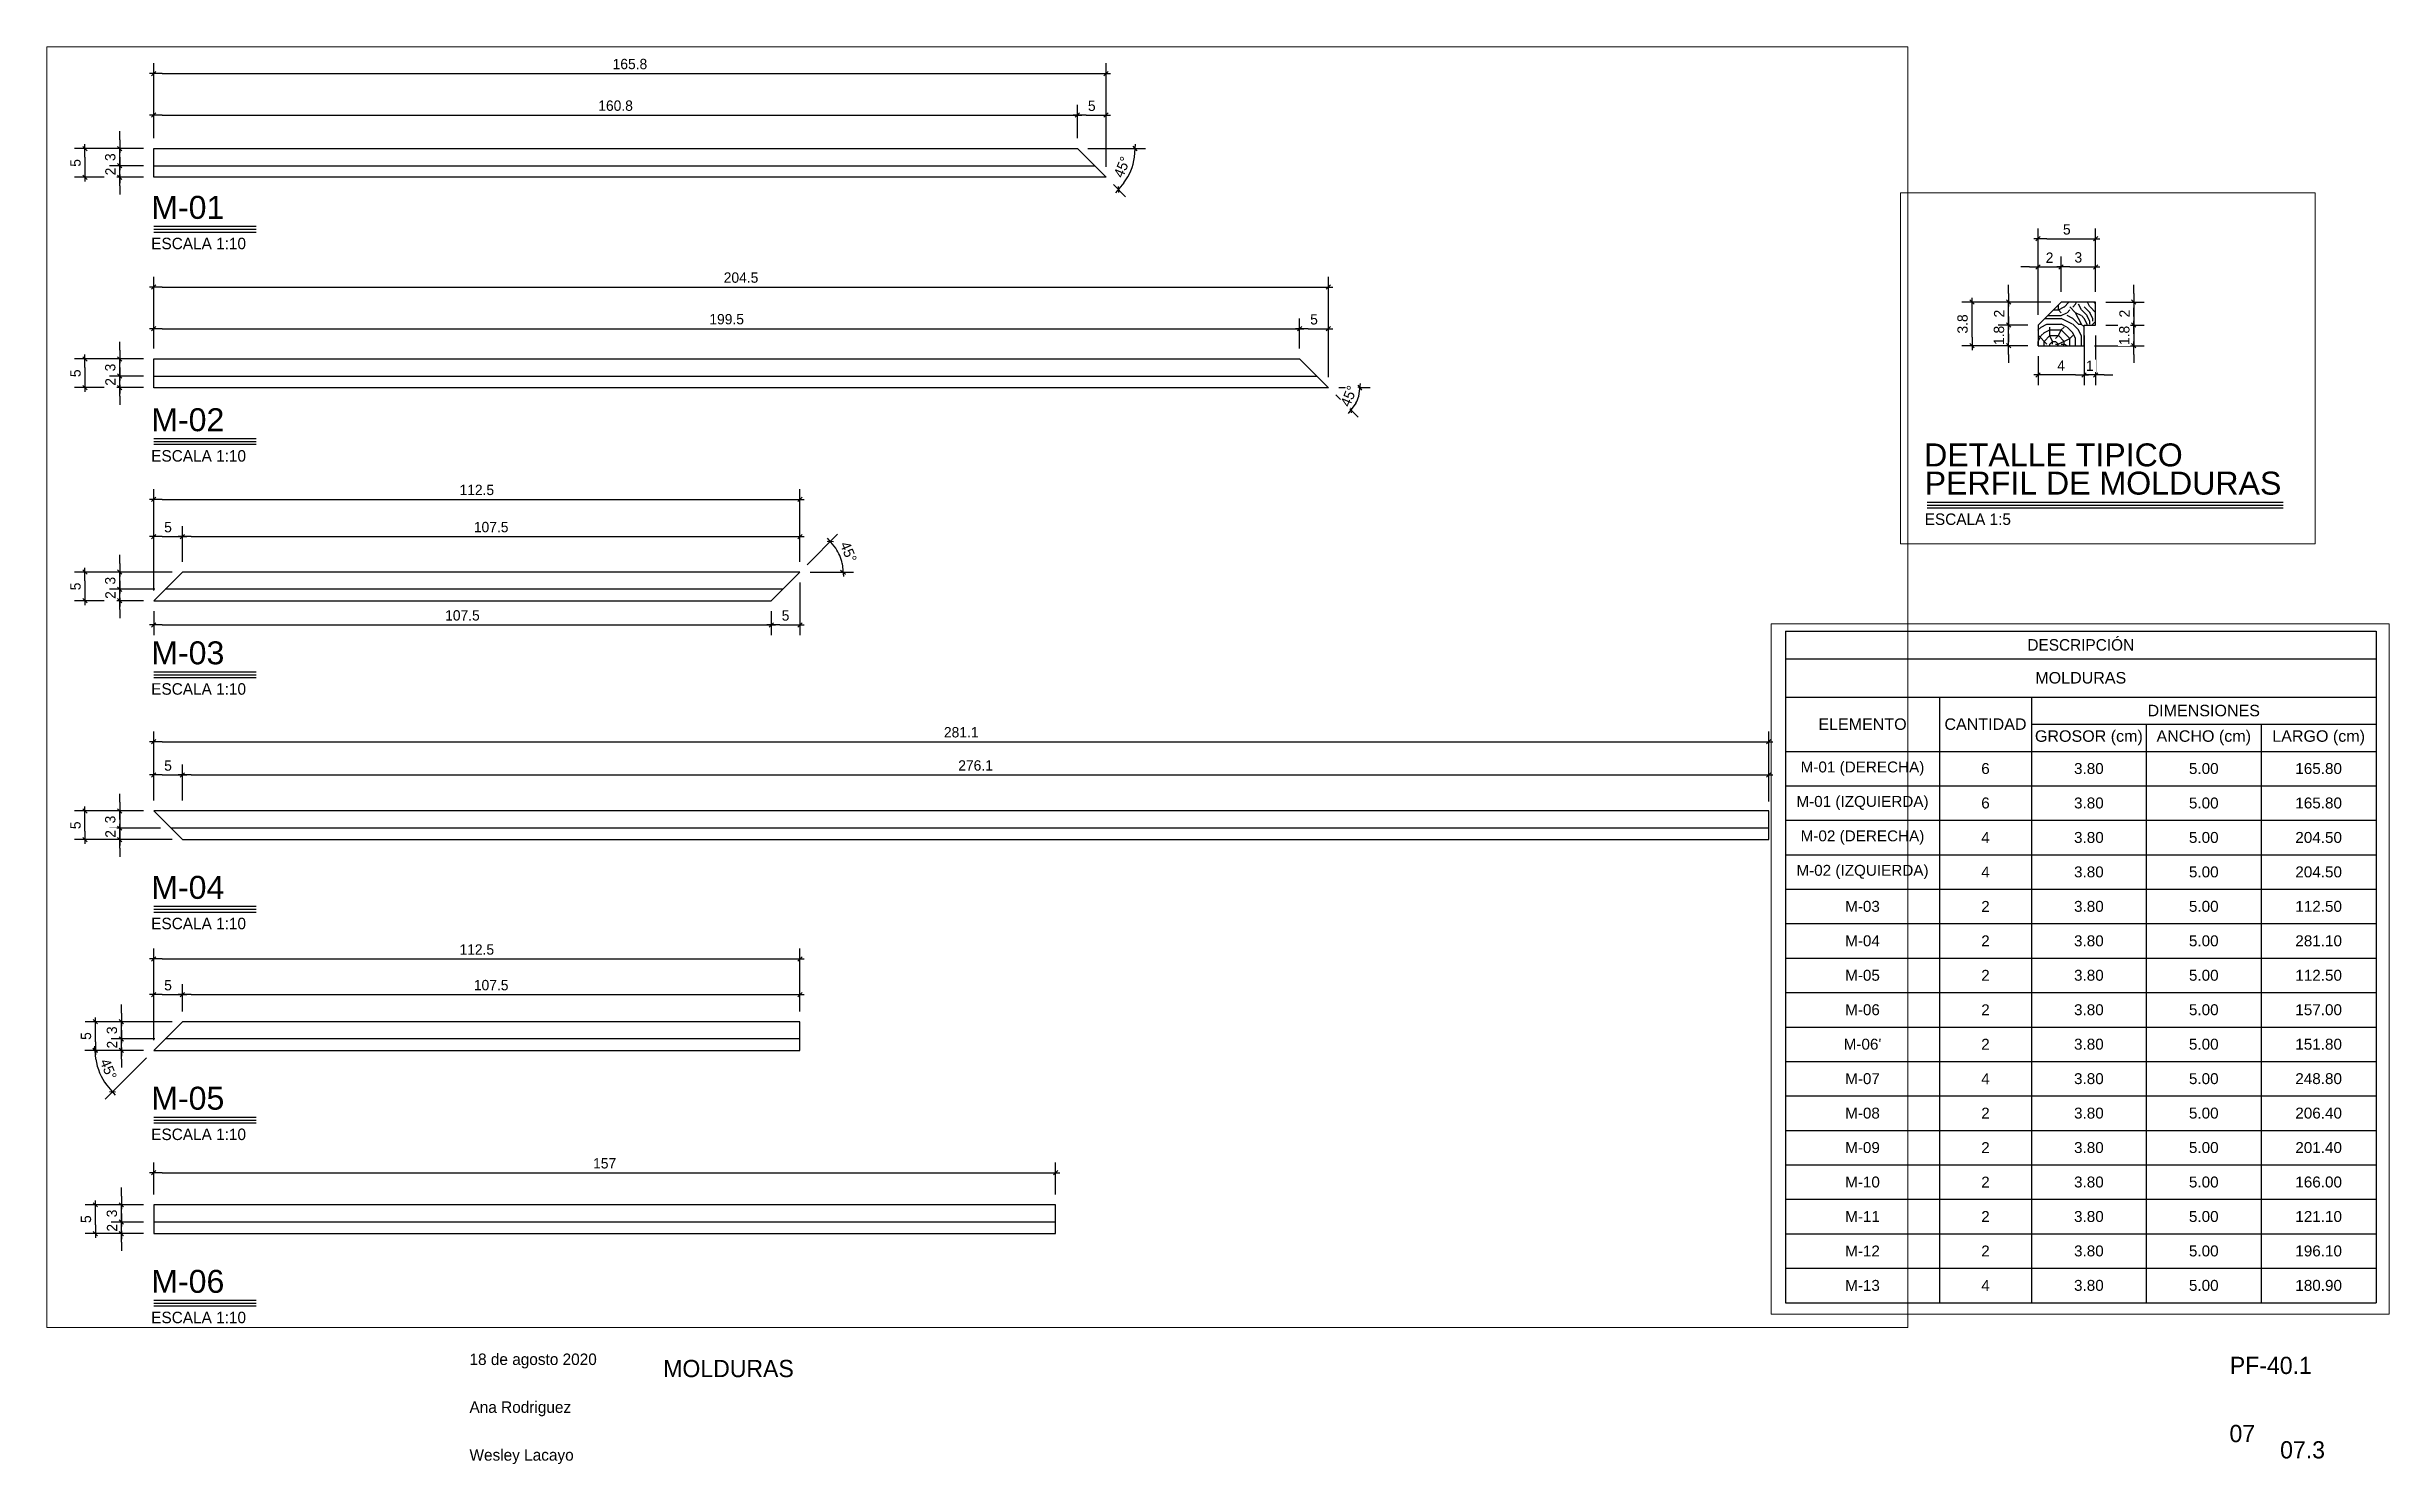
# Paper-space layout 'PT-07' of a CAD drawing. Header units: millimetres. Extents: x 90.5 to 131.3, y 309.4 to 334.1.
# The model-space entities are those that its viewports show. They can reach past a viewport. Long polylines and large blocks are cut down to what shows.
import ezdxf
from ezdxf.enums import TextEntityAlignment as Align

# ---------------------------------------------------------------- set-up
doc = ezdxf.new("R2010")
doc.units = ezdxf.units.MM
for name, color, linetype in [('0 @ 0.05', 7, 'Continuous'), ('0 @ 0.1', 7, 'Continuous'), ('cotas', 1, 'Continuous'), ('MOLDURAS', 2, 'Continuous'), ('TEXTO', 2, 'Continuous'), ('TEXTOS TITULOS @ 0.05', 3, 'Continuous'), ('TEXTOS TITULOS @ 0.1', 3, 'Continuous')]:
    doc.layers.add(name, color=color, linetype=linetype)
doc.styles.add('century gothic', font='GOTHIC.TTF')
doc.styles.add('NOTAS', font='GOTHIC.TTF')
doc.styles.add('SMCtitulos', font='sanss___.ttf')
doc.styles.get("Standard").update_dxf_attribs({"font": 'arial.ttf'})
doc.dimstyles.new('ANOTATIVE CM SMCONSTRUCCIONES', dxfattribs={"dimscale": 0, "dimtxt": 0.18, "dimasz": 0.15, "dimexe": 0.18, "dimexo": 0.18, "dimgap": 0.07, "dimtad": 1, "dimdec": 1, "dimlfac": 100, "dimdsep": 46, "dimtxsty": 'century gothic', "dimblk1": 'FLECHA1', "dimblk2": 'FLECHA1', "dimsah": 1, "dimcen": 0.18, "dimdle": 0.075, "dimclrd": 1, "dimclre": 1, "dimclrt": 2, "dimaunit": 1, "dimadec": 0, "dimazin": 2, "dimtfac": 0.75, "dimtdec": 1, "dimtix": 1, "dimtmove": 2, "dimatfit": 3, "dimfxl": 0.09, "dimtvp": 1.5, "dimtfill": 1, "dimtolj": 1, "dimtzin": 0, "dimarcsym": 0})

psp = doc.layouts.new('PT-07')

# ---------------------------------------------------------------- texts
at = {"layer": 'TEXTO', "color": 2, "attachment_point": 1, "style": 'century gothic'}
for s, insert, char_height, width in [('18 de agosto 2020', (97.885, 311.32), 0.2, 3.7301), ('{\\H3.3333x;MOLDURAS}', (101.257, 311.209), 0.09, 7.76933), ('PF-40.1', (128.53, 311.263), 0.3, 3.7301), ('Ana Rodriguez', (97.885, 310.487), 0.2, 3.7301), ('07', (128.524, 310.077), 0.3, 3.7301), ('Wesley Lacayo', (97.885, 309.654), 0.2, 3.7301), ('07.3', (129.406, 309.793), 0.3, 3.7301)]:
    psp.add_mtext(s, dxfattribs=dict(at, insert=insert, char_height=char_height, width=width))

msp = doc.modelspace()

# ---------------------------------------------------------------- blocks, each defined once
blk = doc.blocks.new('*T13')
at = {"layer": 'cotas', "color": 0, "linetype": 'ByBlock', "lineweight": -2, "transparency": 16777216}
for p, q in [((0, 0), (5.1409, 0)), ((0, 0), (0, -5.8461)), ((5.1409, 0), (5.1409, -5.8461)), ((0, -0.2392), (5.1409, -0.2392)), ((0, -0.5731), (5.1409, -0.5731)), ((1.3409, -0.5731), (1.3409, -5.8461)), ((2.1409, -0.5731), (2.1409, -5.8461)), ((2.1409, -0.8096), (5.1409, -0.8096)), ((3.1409, -0.8096), (3.1409, -5.8461)), ((4.1409, -0.8096), (4.1409, -5.8461)), ((0, -1.0461), (5.1409, -1.0461)), ((0, -1.3461), (5.1409, -1.3461)), ((0, -1.6461), (5.1409, -1.6461)), ((0, -1.9461), (5.1409, -1.9461)), ((0, -2.2461), (5.1409, -2.2461)), ((0, -2.5461), (5.1409, -2.5461)), ((0, -2.8461), (5.1409, -2.8461)), ((0, -3.1461), (5.1409, -3.1461)), ((0, -3.4461), (5.1409, -3.4461)), ((0, -3.7461), (5.1409, -3.7461)), ((0, -4.0461), (5.1409, -4.0461)), ((0, -4.3461), (5.1409, -4.3461)), ((0, -4.6461), (5.1409, -4.6461)), ((0, -4.9461), (5.1409, -4.9461)), ((0, -5.2461), (5.1409, -5.2461)), ((0, -5.5461), (5.1409, -5.5461)), ((0, -5.8461), (5.1409, -5.8461))]:
    blk.add_line(p, q, dxfattribs=at)
at = {"layer": 'cotas', "color": 0, "transparency": 16777216, "insert": (2.5704, -0.1196), "char_height": 0.1, "width": 5.077526, "attachment_point": 5, "style": 'century gothic'}
blk.add_mtext('DESCRIPCIÓN', dxfattribs=at)
at = {"layer": 'cotas', "color": 0, "transparency": 16777216, "attachment_point": 5}
for s, insert, char_height, width in [('MOLDURAS', (2.5704, -0.4061), 0.1, 5.077526), ('DIMENSIONES', (3.6409, -0.6913), 0.1, 2.936652), ('ELEMENTO', (0.6704, -0.8096), 0.1, 1.277526), ('CANTIDAD', (1.7409, -0.8096), 0.1, 0.736652), ('GROSOR (cm)', (2.6409, -0.9278), 0.1, 0.936652), ('ANCHO (cm)', (3.6409, -0.9278), 0.1, 0.936652), ('LARGO (cm)', (4.6409, -0.9278), 0.1, 0.936652), ('M-01 (DERECHA)', (0.6704, -1.1961), 0.095023, 1.277526), ('6', (1.7409, -1.1961), 0.095, 0.736652), ('3.80', (2.6409, -1.1961), 0.09502, 0.936652), ('5.00', (3.6409, -1.1961), 0.09502, 0.936652), ('165.80', (4.6409, -1.1961), 0.09502, 0.936652), ('M-01 (IZQUIERDA)', (0.6704, -1.4961), 0.095023, 1.277526), ('6', (1.7409, -1.4961), 0.095, 0.736652), ('3.80', (2.6409, -1.4961), 0.09502, 0.936652), ('5.00', (3.6409, -1.4961), 0.09502, 0.936652), ('165.80', (4.6409, -1.4961), 0.09502, 0.936652), ('M-02 (DERECHA)', (0.6704, -1.7961), 0.095023, 1.277526), ('4', (1.7409, -1.7961), 0.095, 0.736652), ('3.80', (2.6409, -1.7961), 0.09502, 0.936652), ('5.00', (3.6409, -1.7961), 0.09502, 0.936652), ('204.50', (4.6409, -1.7961), 0.09502, 0.936652), ('M-02 (IZQUIERDA)', (0.6704, -2.0961), 0.095023, 1.277526), ('4', (1.7409, -2.0961), 0.095, 0.736652), ('3.80', (2.6409, -2.0961), 0.09502, 0.936652), ('5.00', (3.6409, -2.0961), 0.09502, 0.936652), ('204.50', (4.6409, -2.0961), 0.09502, 0.936652), ('M-03', (0.6704, -2.3961), 0.09502, 1.277526), ('2', (1.7409, -2.3961), 0.095, 0.736652), ('3.80', (2.6409, -2.3961), 0.09502, 0.936652), ('5.00', (3.6409, -2.3961), 0.09502, 0.936652), ('112.50', (4.6409, -2.3961), 0.09502, 0.936652), ('M-04', (0.6704, -2.6961), 0.09502, 1.277526), ('2', (1.7409, -2.6961), 0.095, 0.736652), ('3.80', (2.6409, -2.6961), 0.09502, 0.936652), ('5.00', (3.6409, -2.6961), 0.09502, 0.936652), ('281.10', (4.6409, -2.6961), 0.09502, 0.936652), ('M-05', (0.6704, -2.9961), 0.09502, 1.277526), ('2', (1.7409, -2.9961), 0.095, 0.736652), ('3.80', (2.6409, -2.9961), 0.09502, 0.936652), ('5.00', (3.6409, -2.9961), 0.09502, 0.936652), ('112.50', (4.6409, -2.9961), 0.09502, 0.936652), ('M-06', (0.6704, -3.2961), 0.09502, 1.277526), ('2', (1.7409, -3.2961), 0.095, 0.736652), ('3.80', (2.6409, -3.2961), 0.09502, 0.936652), ('5.00', (3.6409, -3.2961), 0.09502, 0.936652), ('157.00', (4.6409, -3.2961), 0.09502, 0.936652), ("M-06'", (0.6704, -3.5961), 0.09502, 1.277526), ('2', (1.7409, -3.5961), 0.095, 0.736652), ('3.80', (2.6409, -3.5961), 0.09502, 0.936652), ('5.00', (3.6409, -3.5961), 0.09502, 0.936652), ('151.80', (4.6409, -3.5961), 0.09502, 0.936652), ('M-07', (0.6704, -3.8961), 0.09502, 1.277526), ('4', (1.7409, -3.8961), 0.095, 0.736652), ('3.80', (2.6409, -3.8961), 0.09502, 0.936652), ('5.00', (3.6409, -3.8961), 0.09502, 0.936652), ('248.80', (4.6409, -3.8961), 0.09502, 0.936652), ('M-08', (0.6704, -4.1961), 0.09502, 1.277526), ('2', (1.7409, -4.1961), 0.095, 0.736652), ('3.80', (2.6409, -4.1961), 0.09502, 0.936652), ('5.00', (3.6409, -4.1961), 0.09502, 0.936652), ('206.40', (4.6409, -4.1961), 0.09502, 0.936652), ('M-09', (0.6704, -4.4961), 0.09502, 1.277526), ('2', (1.7409, -4.4961), 0.095, 0.736652), ('3.80', (2.6409, -4.4961), 0.09502, 0.936652), ('5.00', (3.6409, -4.4961), 0.09502, 0.936652), ('201.40', (4.6409, -4.4961), 0.09502, 0.936652), ('M-10', (0.6704, -4.7961), 0.09502, 1.277526), ('2', (1.7409, -4.7961), 0.095, 0.736652), ('3.80', (2.6409, -4.7961), 0.09502, 0.936652), ('5.00', (3.6409, -4.7961), 0.09502, 0.936652), ('166.00', (4.6409, -4.7961), 0.09502, 0.936652), ('M-11', (0.6704, -5.0961), 0.09502, 1.277526), ('2', (1.7409, -5.0961), 0.095, 0.736652), ('3.80', (2.6409, -5.0961), 0.09502, 0.936652), ('5.00', (3.6409, -5.0961), 0.09502, 0.936652), ('121.10', (4.6409, -5.0961), 0.09502, 0.936652), ('M-12', (0.6704, -5.3961), 0.09502, 1.277526), ('2', (1.7409, -5.3961), 0.095, 0.736652), ('3.80', (2.6409, -5.3961), 0.09502, 0.936652), ('5.00', (3.6409, -5.3961), 0.09502, 0.936652), ('196.10', (4.6409, -5.3961), 0.09502, 0.936652), ('M-13', (0.6704, -5.6961), 0.09502, 1.277526), ('3.80', (2.6409, -5.6961), 0.09502, 0.936652), ('5.00', (3.6409, -5.6961), 0.09502, 0.936652), ('180.90', (4.6409, -5.6961), 0.09502, 0.936652), ('4', (1.7409, -5.6961), 0.095, 0.736652)]:
    blk.add_mtext(s, dxfattribs=dict(at, insert=insert, char_height=char_height, width=width))
blk = doc.blocks.new('*U172')
at = {"color": 2}
blk.add_line((0, 0.052), (6.194, 0.052), dxfattribs=at)
at = {"color": 250}
blk.add_line((0, 0), (6.194, 0), dxfattribs=at)
at = {"color": 7}
blk.add_line((0, -0.047), (6.194, -0.047), dxfattribs=at)
at = {"color": 0, "linetype": 'ByBlock', "lineweight": -2, "style": 'NOTAS'}
for tag, p in [('1TITLE', (0.027, 1.014)), ('2TITLE', (-0.043, 0.181))]:
    blk.add_attdef(tag, p, '', height=0.3, dxfattribs=at)
blk.add_attdef('SCALE', text='', height=0.18, dxfattribs=at).set_placement((-0.043, -0.148), align=Align.TOP_LEFT)
blk = doc.blocks.new('FLECHA1')
at = {"color": 1}
blk.add_line((-1, 0), (0.5, 0), dxfattribs=at)
at = {"color": 4}
blk.add_line((-0.25, -0.25), (0.25, 0.25), dxfattribs=at)
blk = doc.blocks.new('*D179')
at = {"color": 1, "lineweight": -2, "transparency": 16777216}
for p, q in [((19535.4476, 4512.9424), (19535.4476, 4512.9499)), ((19535.4643, 4512.9349), (19535.4386, 4512.9349)), ((19535.4476, 4512.9169), (19535.4476, 4512.9349)), ((19535.4643, 4512.9169), (19535.4386, 4512.9169)), ((19535.4476, 4512.9094), (19535.4476, 4512.9019))]:
    blk.add_line(p, q, dxfattribs=at)
at = {"layer": 'Defpoints', "color": 0, "transparency": 16777216}
for p in [(19535.4733, 4512.9349), (19535.4733, 4512.9169)]:
    blk.add_point(p, dxfattribs=at)
at = {"color": 1, "lineweight": -2, "transparency": 16777216, "xscale": 0.0075, "yscale": 0.0075, "zscale": 0.0075}
for p, rotation in [((19535.4476, 4512.9349), 270), ((19535.4476, 4512.9169), 90)]:
    blk.add_blockref('FLECHA1', p, dxfattribs=dict(at, rotation=rotation))
at = {"color": 2, "transparency": 16777216, "insert": (19535.4393, 4512.9259), "char_height": 0.009, "attachment_point": 5, "rotation": 90, "style": 'century gothic', "bg_fill": 3, "box_fill_scale": 1.1, "bg_fill_color": 256, "bg_fill_true_color": 13158600, "bg_fill_transparency": 0}
blk.add_mtext('\\A1;1.8', dxfattribs=at)
at = {"layer": 'Defpoints', "color": 0, "transparency": 16777216}
blk.add_point((19535.4476, 4512.9349), dxfattribs=at)
blk = doc.blocks.new('*D180')
at = {"color": 1, "lineweight": -2, "transparency": 16777216}
for p, q in [((19535.4476, 4512.9624), (19535.4476, 4512.9699)), ((19535.4843, 4512.9549), (19535.4386, 4512.9549)), ((19535.4476, 4512.9349), (19535.4476, 4512.9549)), ((19535.4643, 4512.9349), (19535.4386, 4512.9349)), ((19535.4476, 4512.9274), (19535.4476, 4512.9199))]:
    blk.add_line(p, q, dxfattribs=at)
at = {"layer": 'Defpoints', "color": 0, "transparency": 16777216}
for p in [(19535.4933, 4512.9549), (19535.4733, 4512.9349)]:
    blk.add_point(p, dxfattribs=at)
at = {"color": 1, "lineweight": -2, "transparency": 16777216, "xscale": 0.0075, "yscale": 0.0075, "zscale": 0.0075}
for p, rotation in [((19535.4476, 4512.9549), 270), ((19535.4476, 4512.9349), 90)]:
    blk.add_blockref('FLECHA1', p, dxfattribs=dict(at, rotation=rotation))
at = {"color": 2, "transparency": 16777216, "insert": (19535.4394, 4512.9449), "char_height": 0.009, "attachment_point": 5, "rotation": 90, "style": 'century gothic', "bg_fill": 3, "box_fill_scale": 1.1, "bg_fill_color": 256, "bg_fill_true_color": 13158600, "bg_fill_transparency": 0}
blk.add_mtext('\\A1;2', dxfattribs=at)
at = {"layer": 'Defpoints', "color": 0, "transparency": 16777216}
blk.add_point((19535.4476, 4512.9549), dxfattribs=at)
blk = doc.blocks.new('*D181')
at = {"color": 1, "lineweight": -2, "transparency": 16777216}
for p, q in [((19535.4843, 4512.9549), (19535.4068, 4512.9549)), ((19535.4158, 4512.9244), (19535.4158, 4512.9474)), ((19535.4643, 4512.9169), (19535.4068, 4512.9169))]:
    blk.add_line(p, q, dxfattribs=at)
at = {"layer": 'Defpoints', "color": 0, "transparency": 16777216}
for p in [(19535.4933, 4512.9549), (19535.4733, 4512.9169)]:
    blk.add_point(p, dxfattribs=at)
at = {"color": 1, "lineweight": -2, "transparency": 16777216, "xscale": 0.0075, "yscale": 0.0075, "zscale": 0.0075}
for p, rotation in [((19535.4158, 4512.9549), 90), ((19535.4158, 4512.9169), 270)]:
    blk.add_blockref('FLECHA1', p, dxfattribs=dict(at, rotation=rotation))
at = {"color": 2, "transparency": 16777216, "insert": (19535.4076, 4512.9359), "char_height": 0.009, "attachment_point": 5, "rotation": 90, "style": 'century gothic', "bg_fill": 3, "box_fill_scale": 1.1, "bg_fill_color": 256, "bg_fill_true_color": 13158600, "bg_fill_transparency": 0}
blk.add_mtext('\\A1;3.8', dxfattribs=at)
at = {"layer": 'Defpoints', "color": 0, "transparency": 16777216}
blk.add_point((19535.4158, 4512.9549), dxfattribs=at)
blk = doc.blocks.new('*D182')
at = {"color": 1, "lineweight": -2, "transparency": 16777216}
for p, q in [((19535.4733, 4512.9439), (19535.4733, 4512.9945)), ((19535.4933, 4512.9639), (19535.4933, 4512.9945)), ((19535.4658, 4512.9855), (19535.4583, 4512.9855)), ((19535.4733, 4512.9855), (19535.4933, 4512.9855)), ((19535.5008, 4512.9855), (19535.5083, 4512.9855))]:
    blk.add_line(p, q, dxfattribs=at)
at = {"layer": 'Defpoints', "color": 0, "transparency": 16777216}
for p in [(19535.4933, 4512.9549), (19535.4733, 4512.9349)]:
    blk.add_point(p, dxfattribs=at)
at = {"color": 1, "lineweight": -2, "transparency": 16777216, "xscale": 0.0075, "yscale": 0.0075, "zscale": 0.0075}
blk.add_blockref('FLECHA1', (19535.4733, 4512.9855), dxfattribs=at)
at = {"color": 1, "lineweight": -2, "transparency": 16777216, "xscale": 0.0075, "yscale": 0.0075, "zscale": 0.0075, "rotation": 180}
blk.add_blockref('FLECHA1', (19535.4933, 4512.9855), dxfattribs=at)
at = {"color": 2, "transparency": 16777216, "insert": (19535.4833, 4512.9936), "char_height": 0.009, "attachment_point": 5, "style": 'century gothic', "bg_fill": 3, "box_fill_scale": 1.1, "bg_fill_color": 256, "bg_fill_true_color": 13158600, "bg_fill_transparency": 0}
blk.add_mtext('\\A1;2', dxfattribs=at)
at = {"layer": 'Defpoints', "color": 0, "transparency": 16777216}
blk.add_point((19535.4933, 4512.9855), dxfattribs=at)
blk = doc.blocks.new('*D183')
at = {"color": 1, "lineweight": -2, "transparency": 16777216}
for p, q in [((19535.4933, 4512.9639), (19535.4933, 4512.9945)), ((19535.5233, 4512.9639), (19535.5233, 4512.9945)), ((19535.5008, 4512.9855), (19535.5158, 4512.9855))]:
    blk.add_line(p, q, dxfattribs=at)
at = {"layer": 'Defpoints', "color": 0, "transparency": 16777216}
for p in [(19535.4933, 4512.9549), (19535.5233, 4512.9549)]:
    blk.add_point(p, dxfattribs=at)
at = {"color": 1, "lineweight": -2, "transparency": 16777216, "xscale": 0.0075, "yscale": 0.0075, "zscale": 0.0075, "rotation": 180}
blk.add_blockref('FLECHA1', (19535.4933, 4512.9855), dxfattribs=at)
at = {"color": 1, "lineweight": -2, "transparency": 16777216, "xscale": 0.0075, "yscale": 0.0075, "zscale": 0.0075}
blk.add_blockref('FLECHA1', (19535.5233, 4512.9855), dxfattribs=at)
at = {"color": 2, "transparency": 16777216, "insert": (19535.5083, 4512.9938), "char_height": 0.009, "attachment_point": 5, "style": 'century gothic', "bg_fill": 3, "box_fill_scale": 1.1, "bg_fill_color": 256, "bg_fill_true_color": 13158600, "bg_fill_transparency": 0}
blk.add_mtext('\\A1;3', dxfattribs=at)
at = {"layer": 'Defpoints', "color": 0, "transparency": 16777216}
blk.add_point((19535.5233, 4512.9855), dxfattribs=at)
blk = doc.blocks.new('*D184')
at = {"color": 1, "lineweight": -2, "transparency": 16777216}
for p, q in [((19535.5566, 4512.9624), (19535.5566, 4512.9699)), ((19535.5323, 4512.9549), (19535.5656, 4512.9549)), ((19535.5566, 4512.9549), (19535.5566, 4512.9349)), ((19535.5323, 4512.9349), (19535.5656, 4512.9349)), ((19535.5566, 4512.9274), (19535.5566, 4512.9199))]:
    blk.add_line(p, q, dxfattribs=at)
at = {"layer": 'Defpoints', "color": 0, "transparency": 16777216}
for p in [(19535.5233, 4512.9549), (19535.5233, 4512.9349)]:
    blk.add_point(p, dxfattribs=at)
at = {"color": 1, "lineweight": -2, "transparency": 16777216, "xscale": 0.0075, "yscale": 0.0075, "zscale": 0.0075}
for p, rotation in [((19535.5566, 4512.9549), 270), ((19535.5566, 4512.9349), 90)]:
    blk.add_blockref('FLECHA1', p, dxfattribs=dict(at, rotation=rotation))
at = {"color": 2, "transparency": 16777216, "insert": (19535.5485, 4512.9449), "char_height": 0.009, "attachment_point": 5, "rotation": 90, "style": 'century gothic', "bg_fill": 3, "box_fill_scale": 1.1, "bg_fill_color": 256, "bg_fill_true_color": 13158600, "bg_fill_transparency": 0}
blk.add_mtext('\\A1;2', dxfattribs=at)
at = {"layer": 'Defpoints', "color": 0, "transparency": 16777216}
blk.add_point((19535.5566, 4512.9349), dxfattribs=at)
blk = doc.blocks.new('*D185')
at = {"color": 1, "lineweight": -2, "transparency": 16777216}
for p, q in [((19535.5566, 4512.9424), (19535.5566, 4512.9499)), ((19535.5323, 4512.9349), (19535.5656, 4512.9349)), ((19535.5566, 4512.9349), (19535.5566, 4512.9169)), ((19535.5223, 4512.9169), (19535.5656, 4512.9169)), ((19535.5566, 4512.9094), (19535.5566, 4512.9019))]:
    blk.add_line(p, q, dxfattribs=at)
at = {"layer": 'Defpoints', "color": 0, "transparency": 16777216}
for p in [(19535.5233, 4512.9349), (19535.5133, 4512.9169)]:
    blk.add_point(p, dxfattribs=at)
at = {"color": 1, "lineweight": -2, "transparency": 16777216, "xscale": 0.0075, "yscale": 0.0075, "zscale": 0.0075}
for p, rotation in [((19535.5566, 4512.9349), 270), ((19535.5566, 4512.9169), 90)]:
    blk.add_blockref('FLECHA1', p, dxfattribs=dict(at, rotation=rotation))
at = {"color": 2, "transparency": 16777216, "insert": (19535.5484, 4512.9259), "char_height": 0.009, "attachment_point": 5, "rotation": 90, "style": 'century gothic', "bg_fill": 3, "box_fill_scale": 1.1, "bg_fill_color": 256, "bg_fill_true_color": 13158600, "bg_fill_transparency": 0}
blk.add_mtext('\\A1;1.8', dxfattribs=at)
at = {"layer": 'Defpoints', "color": 0, "transparency": 16777216}
blk.add_point((19535.5566, 4512.9169), dxfattribs=at)
blk = doc.blocks.new('*D186')
at = {"color": 1, "lineweight": -2, "transparency": 16777216}
for p, q in [((19535.5133, 4512.9259), (19535.5133, 4512.8825)), ((19535.5233, 4512.9259), (19535.5233, 4512.8825)), ((19535.5058, 4512.8915), (19535.4983, 4512.8915)), ((19535.5233, 4512.8915), (19535.5133, 4512.8915)), ((19535.5308, 4512.8915), (19535.5383, 4512.8915))]:
    blk.add_line(p, q, dxfattribs=at)
at = {"layer": 'Defpoints', "color": 0, "transparency": 16777216}
for p in [(19535.5133, 4512.9349), (19535.5233, 4512.9349)]:
    blk.add_point(p, dxfattribs=at)
at = {"color": 1, "lineweight": -2, "transparency": 16777216, "xscale": 0.0075, "yscale": 0.0075, "zscale": 0.0075}
blk.add_blockref('FLECHA1', (19535.5133, 4512.8915), dxfattribs=at)
at = {"color": 1, "lineweight": -2, "transparency": 16777216, "xscale": 0.0075, "yscale": 0.0075, "zscale": 0.0075, "rotation": 180}
blk.add_blockref('FLECHA1', (19535.5233, 4512.8915), dxfattribs=at)
at = {"color": 2, "transparency": 16777216, "insert": (19535.5183, 4512.8995), "char_height": 0.009, "attachment_point": 5, "style": 'century gothic', "bg_fill": 3, "box_fill_scale": 1.1, "bg_fill_color": 256, "bg_fill_true_color": 13158600, "bg_fill_transparency": 0}
blk.add_mtext('\\A1;1', dxfattribs=at)
at = {"layer": 'Defpoints', "color": 0, "transparency": 16777216}
blk.add_point((19535.5133, 4512.8915), dxfattribs=at)
blk = doc.blocks.new('*D187')
at = {"color": 1, "lineweight": -2, "transparency": 16777216}
for p, q in [((19535.5133, 4512.9259), (19535.5133, 4512.8825)), ((19535.4733, 4512.9079), (19535.4733, 4512.8825)), ((19535.5058, 4512.8915), (19535.4808, 4512.8915))]:
    blk.add_line(p, q, dxfattribs=at)
at = {"layer": 'Defpoints', "color": 0, "transparency": 16777216}
for p in [(19535.5133, 4512.9349), (19535.4733, 4512.9169), (19535.4733, 4512.8915)]:
    blk.add_point(p, dxfattribs=at)
at = {"color": 1, "lineweight": -2, "transparency": 16777216, "xscale": 0.0075, "yscale": 0.0075, "zscale": 0.0075, "rotation": 180}
blk.add_blockref('FLECHA1', (19535.4733, 4512.8915), dxfattribs=at)
at = {"color": 1, "lineweight": -2, "transparency": 16777216, "xscale": 0.0075, "yscale": 0.0075, "zscale": 0.0075}
blk.add_blockref('FLECHA1', (19535.5133, 4512.8915), dxfattribs=at)
at = {"color": 2, "transparency": 16777216, "insert": (19535.4933, 4512.8996), "char_height": 0.009, "attachment_point": 5, "style": 'century gothic', "bg_fill": 3, "box_fill_scale": 1.1, "bg_fill_color": 256, "bg_fill_true_color": 13158600, "bg_fill_transparency": 0}
blk.add_mtext('\\A1;4', dxfattribs=at)
blk = doc.blocks.new('*D188')
at = {"color": 1, "lineweight": -2, "transparency": 16777216}
for p, q in [((19535.4733, 4512.9439), (19535.4733, 4513.0191)), ((19535.4808, 4513.0101), (19535.5158, 4513.0101)), ((19535.5233, 4512.9639), (19535.5233, 4513.0191))]:
    blk.add_line(p, q, dxfattribs=at)
at = {"layer": 'Defpoints', "color": 0, "transparency": 16777216}
for p in [(19535.5233, 4513.0101), (19535.5233, 4512.9549), (19535.4733, 4512.9349)]:
    blk.add_point(p, dxfattribs=at)
at = {"color": 1, "lineweight": -2, "transparency": 16777216, "xscale": 0.0075, "yscale": 0.0075, "zscale": 0.0075, "rotation": 180}
blk.add_blockref('FLECHA1', (19535.4733, 4513.0101), dxfattribs=at)
at = {"color": 1, "lineweight": -2, "transparency": 16777216, "xscale": 0.0075, "yscale": 0.0075, "zscale": 0.0075}
blk.add_blockref('FLECHA1', (19535.5233, 4513.0101), dxfattribs=at)
at = {"color": 2, "transparency": 16777216, "insert": (19535.4983, 4513.0182), "char_height": 0.009, "attachment_point": 5, "style": 'century gothic', "bg_fill": 3, "box_fill_scale": 1.1, "bg_fill_color": 256, "bg_fill_true_color": 13158600, "bg_fill_transparency": 0}
blk.add_mtext('\\A1;5', dxfattribs=at)
blk = doc.blocks.new('WE')
at = {"layer": 'MOLDURAS'}
blk.add_line((19444.003, 4517.7875), (19444.003, 4519.8125), dxfattribs=at)
blk.add_lwpolyline([(19443.983, 4517.7875), (19444.033, 4517.7875), (19444.033, 4519.7825), (19443.983, 4519.8325)], close=True, dxfattribs=at)
blk = doc.blocks.new('MK')
at = {"layer": 'MOLDURAS'}
blk.add_line((19445.6411, 4515.7625), (19444.003, 4515.7625), dxfattribs=at)
blk.add_lwpolyline([(19445.6411, 4515.7425), (19445.6411, 4515.7925), (19444.033, 4515.7925), (19443.983, 4515.7425)], close=True, dxfattribs=at)
blk = doc.blocks.new('M03')
at = {"layer": 'MOLDURAS'}
blk.add_line((19447.2792, 4516.8375), (19447.2792, 4515.7625), dxfattribs=at)
blk.add_lwpolyline([(19447.2992, 4516.8175), (19447.2492, 4516.8675), (19447.2492, 4515.7925), (19447.2992, 4515.7425)], close=True, dxfattribs=at)
blk = doc.blocks.new('M04')
at = {"layer": 'MOLDURAS'}
blk.add_line((19450.0607, 4516.8375), (19447.2792, 4516.8375), dxfattribs=at)
blk.add_lwpolyline([(19450.0607, 4516.8175), (19450.0607, 4516.8675), (19447.2492, 4516.8675), (19447.2992, 4516.8175)], close=True, dxfattribs=at)
blk = doc.blocks.new('m5')
at = {"layer": 'MOLDURAS'}
blk.add_line((19451.0667, 4516.8675), (19451.0667, 4515.7625), dxfattribs=at)
blk.add_lwpolyline([(19451.0467, 4516.8675), (19451.0967, 4516.8675), (19451.0967, 4515.7925), (19451.0467, 4515.7425)], close=True, dxfattribs=at)
blk = doc.blocks.new('*U259')
at = {"color": 2}
blk.add_line((0, 0.052), (1.782, 0.052), dxfattribs=at)
at = {"color": 250}
blk.add_line((0, 0), (1.782, 0), dxfattribs=at)
at = {"color": 7}
blk.add_line((0, -0.047), (1.782, -0.047), dxfattribs=at)
at = {"color": 0, "linetype": 'ByBlock', "lineweight": -2, "style": 'NOTAS'}
for tag, p in [('1TITLE', (0.027, 1.014)), ('2TITLE', (-0.043, 0.181))]:
    blk.add_attdef(tag, p, '', height=0.3, dxfattribs=at)
blk.add_attdef('SCALE', text='', height=0.18, dxfattribs=at).set_placement((-0.043, -0.148), align=Align.TOP_LEFT)
blk = doc.blocks.new('*D426')
at = {"color": 1, "lineweight": -2, "transparency": 16777216}
for p, q in [((19536.8401, 4512.7166), (19536.8401, 4512.7748)), ((19538.4482, 4512.7166), (19538.4482, 4512.7748)), ((19536.8551, 4512.7568), (19538.4332, 4512.7568))]:
    blk.add_line(p, q, dxfattribs=at)
at = {"layer": 'Defpoints', "color": 0, "transparency": 16777216}
for p in [(19538.4482, 4512.7568), (19536.8401, 4512.6986), (19538.4482, 4512.6986)]:
    blk.add_point(p, dxfattribs=at)
at = {"color": 1, "lineweight": -2, "transparency": 16777216, "xscale": 0.015, "yscale": 0.015, "zscale": 0.015, "rotation": 180}
blk.add_blockref('FLECHA1', (19536.8401, 4512.7568), dxfattribs=at)
at = {"color": 1, "lineweight": -2, "transparency": 16777216, "xscale": 0.015, "yscale": 0.015, "zscale": 0.015}
blk.add_blockref('FLECHA1', (19538.4482, 4512.7568), dxfattribs=at)
at = {"color": 2, "transparency": 16777216, "insert": (19537.6442, 4512.7732), "char_height": 0.018, "attachment_point": 5, "style": 'century gothic', "bg_fill": 3, "box_fill_scale": 1.1, "bg_fill_color": 256, "bg_fill_true_color": 13158600, "bg_fill_transparency": 0}
blk.add_mtext('\\A1;160.8', dxfattribs=at)
blk = doc.blocks.new('*D427')
at = {"color": 1, "lineweight": -2, "transparency": 16777216}
for p, q in [((19536.8221, 4512.6986), (19536.7023, 4512.6986)), ((19536.7203, 4512.6836), (19536.7203, 4512.6636)), ((19536.8221, 4512.6486), (19536.7023, 4512.6486))]:
    blk.add_line(p, q, dxfattribs=at)
at = {"layer": 'Defpoints', "color": 0, "transparency": 16777216}
for p in [(19536.8401, 4512.6986), (19536.7203, 4512.6486), (19536.8401, 4512.6486)]:
    blk.add_point(p, dxfattribs=at)
at = {"color": 1, "lineweight": -2, "transparency": 16777216, "xscale": 0.015, "yscale": 0.015, "zscale": 0.015}
for p, rotation in [((19536.7203, 4512.6986), 90), ((19536.7203, 4512.6486), 270)]:
    blk.add_blockref('FLECHA1', p, dxfattribs=dict(at, rotation=rotation))
at = {"color": 2, "transparency": 16777216, "insert": (19536.7041, 4512.6736), "char_height": 0.018, "attachment_point": 5, "rotation": 90, "style": 'century gothic', "bg_fill": 3, "box_fill_scale": 1.1, "bg_fill_color": 256, "bg_fill_true_color": 13158600, "bg_fill_transparency": 0}
blk.add_mtext('\\A1;5', dxfattribs=at)
blk = doc.blocks.new('*D428')
at = {"color": 1, "lineweight": -2, "transparency": 16777216}
for p, q in [((19536.781, 4512.6836), (19536.781, 4512.6986)), ((19536.8221, 4512.6686), (19536.763, 4512.6686)), ((19536.781, 4512.6486), (19536.781, 4512.6686)), ((19536.8221, 4512.6486), (19536.763, 4512.6486)), ((19536.781, 4512.6336), (19536.781, 4512.6186))]:
    blk.add_line(p, q, dxfattribs=at)
at = {"layer": 'Defpoints', "color": 0, "transparency": 16777216}
for p in [(19536.8401, 4512.6686), (19536.8401, 4512.6486)]:
    blk.add_point(p, dxfattribs=at)
at = {"color": 1, "lineweight": -2, "transparency": 16777216, "xscale": 0.015, "yscale": 0.015, "zscale": 0.015}
for p, rotation in [((19536.781, 4512.6686), 270), ((19536.781, 4512.6486), 90)]:
    blk.add_blockref('FLECHA1', p, dxfattribs=dict(at, rotation=rotation))
at = {"color": 2, "transparency": 16777216, "insert": (19536.7648, 4512.6586), "char_height": 0.018, "attachment_point": 5, "rotation": 90, "style": 'century gothic', "bg_fill": 3, "box_fill_scale": 1.1, "bg_fill_color": 256, "bg_fill_true_color": 13158600, "bg_fill_transparency": 0}
blk.add_mtext('\\A1;2', dxfattribs=at)
at = {"layer": 'Defpoints', "color": 0, "transparency": 16777216}
blk.add_point((19536.781, 4512.6686), dxfattribs=at)
blk = doc.blocks.new('*D429')
at = {"color": 1, "lineweight": -2, "transparency": 16777216}
for p, q in [((19536.781, 4512.7136), (19536.781, 4512.7286)), ((19536.8221, 4512.6986), (19536.763, 4512.6986)), ((19536.781, 4512.6686), (19536.781, 4512.6986)), ((19536.8221, 4512.6686), (19536.763, 4512.6686)), ((19536.781, 4512.6536), (19536.781, 4512.6386))]:
    blk.add_line(p, q, dxfattribs=at)
at = {"layer": 'Defpoints', "color": 0, "transparency": 16777216}
for p in [(19536.8401, 4512.6986), (19536.8401, 4512.6686)]:
    blk.add_point(p, dxfattribs=at)
at = {"color": 1, "lineweight": -2, "transparency": 16777216, "xscale": 0.015, "yscale": 0.015, "zscale": 0.015}
for p, rotation in [((19536.781, 4512.6986), 270), ((19536.781, 4512.6686), 90)]:
    blk.add_blockref('FLECHA1', p, dxfattribs=dict(at, rotation=rotation))
at = {"color": 2, "transparency": 16777216, "insert": (19536.7646, 4512.6836), "char_height": 0.018, "attachment_point": 5, "rotation": 90, "style": 'century gothic', "bg_fill": 3, "box_fill_scale": 1.1, "bg_fill_color": 256, "bg_fill_true_color": 13158600, "bg_fill_transparency": 0}
blk.add_mtext('\\A1;3', dxfattribs=at)
at = {"layer": 'Defpoints', "color": 0, "transparency": 16777216}
blk.add_point((19536.781, 4512.6986), dxfattribs=at)
blk = doc.blocks.new('*D430')
at = {"color": 1, "lineweight": -2, "transparency": 16777216}
for p, q in [((19538.4482, 4512.7166), (19538.4482, 4512.7748)), ((19538.4982, 4512.6666), (19538.4982, 4512.7748)), ((19538.4632, 4512.7568), (19538.4832, 4512.7568))]:
    blk.add_line(p, q, dxfattribs=at)
at = {"layer": 'Defpoints', "color": 0, "transparency": 16777216}
for p in [(19538.4982, 4512.7568), (19538.4482, 4512.6986), (19538.4982, 4512.6486)]:
    blk.add_point(p, dxfattribs=at)
at = {"color": 1, "lineweight": -2, "transparency": 16777216, "xscale": 0.015, "yscale": 0.015, "zscale": 0.015, "rotation": 180}
blk.add_blockref('FLECHA1', (19538.4482, 4512.7568), dxfattribs=at)
at = {"color": 1, "lineweight": -2, "transparency": 16777216, "xscale": 0.015, "yscale": 0.015, "zscale": 0.015}
blk.add_blockref('FLECHA1', (19538.4982, 4512.7568), dxfattribs=at)
at = {"color": 2, "transparency": 16777216, "insert": (19538.4732, 4512.773), "char_height": 0.018, "attachment_point": 5, "style": 'century gothic', "bg_fill": 3, "box_fill_scale": 1.1, "bg_fill_color": 256, "bg_fill_true_color": 13158600, "bg_fill_transparency": 0}
blk.add_mtext('\\A1;5', dxfattribs=at)
blk = doc.blocks.new('*D431')
at = {"color": 1, "lineweight": -2, "transparency": 16777216}
for p, q in [((19536.8401, 4512.7166), (19536.8401, 4512.8472)), ((19538.4982, 4512.6666), (19538.4982, 4512.8472)), ((19536.8551, 4512.8292), (19538.4832, 4512.8292))]:
    blk.add_line(p, q, dxfattribs=at)
at = {"layer": 'Defpoints', "color": 0, "transparency": 16777216}
for p in [(19538.4982, 4512.8292), (19536.8401, 4512.6986), (19538.4982, 4512.6486)]:
    blk.add_point(p, dxfattribs=at)
at = {"color": 1, "lineweight": -2, "transparency": 16777216, "xscale": 0.015, "yscale": 0.015, "zscale": 0.015, "rotation": 180}
blk.add_blockref('FLECHA1', (19536.8401, 4512.8292), dxfattribs=at)
at = {"color": 1, "lineweight": -2, "transparency": 16777216, "xscale": 0.015, "yscale": 0.015, "zscale": 0.015}
blk.add_blockref('FLECHA1', (19538.4982, 4512.8292), dxfattribs=at)
at = {"color": 2, "transparency": 16777216, "insert": (19537.6692, 4512.8457), "char_height": 0.018, "attachment_point": 5, "style": 'century gothic', "bg_fill": 3, "box_fill_scale": 1.1, "bg_fill_color": 256, "bg_fill_true_color": 13158600, "bg_fill_transparency": 0}
blk.add_mtext('\\A1;165.8', dxfattribs=at)
blk = doc.blocks.new('*D432')
at = {"color": 1, "lineweight": -2, "transparency": 16777216}
for p, q in [((19538.4662, 4512.6986), (19538.5668, 4512.6986)), ((19538.5109, 4512.6358), (19538.5321, 4512.6147))]:
    blk.add_line(p, q, dxfattribs=at)
blk.add_arc((19538.4482, 4512.6986), 0.1006, 323.5517, 351.4483, dxfattribs=at)
at = {"layer": 'Defpoints', "color": 0, "transparency": 16777216}
for p in [(19536.8401, 4512.6986), (19538.4482, 4512.6986), (19538.4482, 4512.6986)]:
    blk.add_point(p, dxfattribs=at)
at = {"color": 1, "lineweight": -2, "transparency": 16777216, "xscale": 0.015, "yscale": 0.015, "zscale": 0.015}
for p, rotation in [((19538.5488, 4512.6986), 85.72415103206362), ((19538.5193, 4512.6274), 229.2758489631607)]:
    blk.add_blockref('FLECHA1', p, dxfattribs=dict(at, rotation=rotation))
at = {"color": 2, "transparency": 16777216, "insert": (19538.5259, 4512.6664), "char_height": 0.018, "attachment_point": 5, "rotation": 67.5, "style": 'century gothic', "bg_fill": 3, "box_fill_scale": 1.1, "bg_fill_color": 256, "bg_fill_true_color": 13158600, "bg_fill_transparency": 0}
blk.add_mtext('\\A1;45°', dxfattribs=at)
at = {"layer": 'Defpoints', "color": 0, "transparency": 16777216}
for p in [(19538.4982, 4512.6486), (19538.5353, 4512.6483)]:
    blk.add_point(p, dxfattribs=at)
blk = doc.blocks.new('*D433')
at = {"color": 1, "lineweight": -2, "transparency": 16777216}
for p, q in [((19536.8221, 4512.3323), (19536.7023, 4512.3323)), ((19536.7203, 4512.3173), (19536.7203, 4512.2973)), ((19536.8221, 4512.2823), (19536.7023, 4512.2823))]:
    blk.add_line(p, q, dxfattribs=at)
at = {"layer": 'Defpoints', "color": 0, "transparency": 16777216}
for p in [(19536.8401, 4512.3323), (19536.7203, 4512.2823), (19536.8401, 4512.2823)]:
    blk.add_point(p, dxfattribs=at)
at = {"color": 1, "lineweight": -2, "transparency": 16777216, "xscale": 0.015, "yscale": 0.015, "zscale": 0.015}
for p, rotation in [((19536.7203, 4512.3323), 90), ((19536.7203, 4512.2823), 270)]:
    blk.add_blockref('FLECHA1', p, dxfattribs=dict(at, rotation=rotation))
at = {"color": 2, "transparency": 16777216, "insert": (19536.7041, 4512.3073), "char_height": 0.018, "attachment_point": 5, "rotation": 90, "style": 'century gothic', "bg_fill": 3, "box_fill_scale": 1.1, "bg_fill_color": 256, "bg_fill_true_color": 13158600, "bg_fill_transparency": 0}
blk.add_mtext('\\A1;5', dxfattribs=at)
blk = doc.blocks.new('*D434')
at = {"color": 1, "lineweight": -2, "transparency": 16777216}
for p, q in [((19536.781, 4512.3173), (19536.781, 4512.3323)), ((19536.8221, 4512.3023), (19536.763, 4512.3023)), ((19536.781, 4512.2823), (19536.781, 4512.3023)), ((19536.8221, 4512.2823), (19536.763, 4512.2823)), ((19536.781, 4512.2673), (19536.781, 4512.2523))]:
    blk.add_line(p, q, dxfattribs=at)
at = {"layer": 'Defpoints', "color": 0, "transparency": 16777216}
for p in [(19536.8401, 4512.3023), (19536.8401, 4512.2823)]:
    blk.add_point(p, dxfattribs=at)
at = {"color": 1, "lineweight": -2, "transparency": 16777216, "xscale": 0.015, "yscale": 0.015, "zscale": 0.015}
for p, rotation in [((19536.781, 4512.3023), 270), ((19536.781, 4512.2823), 90)]:
    blk.add_blockref('FLECHA1', p, dxfattribs=dict(at, rotation=rotation))
at = {"color": 2, "transparency": 16777216, "insert": (19536.7648, 4512.2923), "char_height": 0.018, "attachment_point": 5, "rotation": 90, "style": 'century gothic', "bg_fill": 3, "box_fill_scale": 1.1, "bg_fill_color": 256, "bg_fill_true_color": 13158600, "bg_fill_transparency": 0}
blk.add_mtext('\\A1;2', dxfattribs=at)
at = {"layer": 'Defpoints', "color": 0, "transparency": 16777216}
blk.add_point((19536.781, 4512.3023), dxfattribs=at)
blk = doc.blocks.new('*D435')
at = {"color": 1, "lineweight": -2, "transparency": 16777216}
for p, q in [((19536.781, 4512.3473), (19536.781, 4512.3623)), ((19536.8221, 4512.3323), (19536.763, 4512.3323)), ((19536.781, 4512.3023), (19536.781, 4512.3323)), ((19536.8221, 4512.3023), (19536.763, 4512.3023)), ((19536.781, 4512.2873), (19536.781, 4512.2723))]:
    blk.add_line(p, q, dxfattribs=at)
at = {"layer": 'Defpoints', "color": 0, "transparency": 16777216}
for p in [(19536.8401, 4512.3323), (19536.8401, 4512.3023)]:
    blk.add_point(p, dxfattribs=at)
at = {"color": 1, "lineweight": -2, "transparency": 16777216, "xscale": 0.015, "yscale": 0.015, "zscale": 0.015}
for p, rotation in [((19536.781, 4512.3323), 270), ((19536.781, 4512.3023), 90)]:
    blk.add_blockref('FLECHA1', p, dxfattribs=dict(at, rotation=rotation))
at = {"color": 2, "transparency": 16777216, "insert": (19536.7646, 4512.3173), "char_height": 0.018, "attachment_point": 5, "rotation": 90, "style": 'century gothic', "bg_fill": 3, "box_fill_scale": 1.1, "bg_fill_color": 256, "bg_fill_true_color": 13158600, "bg_fill_transparency": 0}
blk.add_mtext('\\A1;3', dxfattribs=at)
at = {"layer": 'Defpoints', "color": 0, "transparency": 16777216}
blk.add_point((19536.781, 4512.3323), dxfattribs=at)
blk = doc.blocks.new('*D438')
at = {"color": 1, "lineweight": -2, "transparency": 16777216}
for p, q in [((19536.8401, 4512.3503), (19536.8401, 4512.4029)), ((19538.8351, 4512.3503), (19538.8351, 4512.4029)), ((19536.8551, 4512.3849), (19538.8201, 4512.3849))]:
    blk.add_line(p, q, dxfattribs=at)
at = {"layer": 'Defpoints', "color": 0, "transparency": 16777216}
for p in [(19538.8351, 4512.3849), (19536.8401, 4512.3323), (19538.8351, 4512.3323)]:
    blk.add_point(p, dxfattribs=at)
at = {"color": 1, "lineweight": -2, "transparency": 16777216, "xscale": 0.015, "yscale": 0.015, "zscale": 0.015, "rotation": 180}
blk.add_blockref('FLECHA1', (19536.8401, 4512.3849), dxfattribs=at)
at = {"color": 1, "lineweight": -2, "transparency": 16777216, "xscale": 0.015, "yscale": 0.015, "zscale": 0.015}
blk.add_blockref('FLECHA1', (19538.8351, 4512.3849), dxfattribs=at)
at = {"color": 2, "transparency": 16777216, "insert": (19537.8376, 4512.4014), "char_height": 0.018, "attachment_point": 5, "style": 'century gothic', "bg_fill": 3, "box_fill_scale": 1.1, "bg_fill_color": 256, "bg_fill_true_color": 13158600, "bg_fill_transparency": 0}
blk.add_mtext('\\A1;199.5', dxfattribs=at)
blk = doc.blocks.new('*D436')
at = {"color": 1, "lineweight": -2, "transparency": 16777216}
for p, q in [((19538.8351, 4512.3503), (19538.8351, 4512.4029)), ((19538.8851, 4512.3003), (19538.8851, 4512.4029)), ((19538.8501, 4512.3849), (19538.8701, 4512.3849))]:
    blk.add_line(p, q, dxfattribs=at)
at = {"layer": 'Defpoints', "color": 0, "transparency": 16777216}
for p in [(19538.8851, 4512.3849), (19538.8351, 4512.3323), (19538.8851, 4512.2823)]:
    blk.add_point(p, dxfattribs=at)
at = {"color": 1, "lineweight": -2, "transparency": 16777216, "xscale": 0.015, "yscale": 0.015, "zscale": 0.015, "rotation": 180}
blk.add_blockref('FLECHA1', (19538.8351, 4512.3849), dxfattribs=at)
at = {"color": 1, "lineweight": -2, "transparency": 16777216, "xscale": 0.015, "yscale": 0.015, "zscale": 0.015}
blk.add_blockref('FLECHA1', (19538.8851, 4512.3849), dxfattribs=at)
at = {"color": 2, "transparency": 16777216, "insert": (19538.8601, 4512.4011), "char_height": 0.018, "attachment_point": 5, "style": 'century gothic', "bg_fill": 3, "box_fill_scale": 1.1, "bg_fill_color": 256, "bg_fill_true_color": 13158600, "bg_fill_transparency": 0}
blk.add_mtext('\\A1;5', dxfattribs=at)
blk = doc.blocks.new('*D437')
at = {"color": 1, "lineweight": -2, "transparency": 16777216}
for p, q in [((19536.8401, 4512.3503), (19536.8401, 4512.4753)), ((19536.8551, 4512.4573), (19538.8701, 4512.4573)), ((19538.8851, 4512.3003), (19538.8851, 4512.4753))]:
    blk.add_line(p, q, dxfattribs=at)
at = {"layer": 'Defpoints', "color": 0, "transparency": 16777216}
for p in [(19538.8851, 4512.4573), (19536.8401, 4512.3323), (19538.8851, 4512.2823)]:
    blk.add_point(p, dxfattribs=at)
at = {"color": 1, "lineweight": -2, "transparency": 16777216, "xscale": 0.015, "yscale": 0.015, "zscale": 0.015, "rotation": 180}
blk.add_blockref('FLECHA1', (19536.8401, 4512.4573), dxfattribs=at)
at = {"color": 1, "lineweight": -2, "transparency": 16777216, "xscale": 0.015, "yscale": 0.015, "zscale": 0.015}
blk.add_blockref('FLECHA1', (19538.8851, 4512.4573), dxfattribs=at)
at = {"color": 2, "transparency": 16777216, "insert": (19537.8626, 4512.4738), "char_height": 0.018, "attachment_point": 5, "style": 'century gothic', "bg_fill": 3, "box_fill_scale": 1.1, "bg_fill_color": 256, "bg_fill_true_color": 13158600, "bg_fill_transparency": 0}
blk.add_mtext('\\A1;204.5', dxfattribs=at)
blk = doc.blocks.new('*D443')
at = {"color": 1, "lineweight": -2, "transparency": 16777216}
for p, q in [((19536.8721, 4511.9611), (19536.7023, 4511.9611)), ((19536.7203, 4511.9461), (19536.7203, 4511.9261)), ((19536.8221, 4511.9111), (19536.7023, 4511.9111))]:
    blk.add_line(p, q, dxfattribs=at)
at = {"layer": 'Defpoints', "color": 0, "transparency": 16777216}
for p in [(19536.8901, 4511.9611), (19536.7203, 4511.9111), (19536.8401, 4511.9111)]:
    blk.add_point(p, dxfattribs=at)
at = {"color": 1, "lineweight": -2, "transparency": 16777216, "xscale": 0.015, "yscale": 0.015, "zscale": 0.015}
for p, rotation in [((19536.7203, 4511.9611), 90), ((19536.7203, 4511.9111), 270)]:
    blk.add_blockref('FLECHA1', p, dxfattribs=dict(at, rotation=rotation))
at = {"color": 2, "transparency": 16777216, "insert": (19536.7041, 4511.9361), "char_height": 0.018, "attachment_point": 5, "rotation": 90, "style": 'century gothic', "bg_fill": 3, "box_fill_scale": 1.1, "bg_fill_color": 256, "bg_fill_true_color": 13158600, "bg_fill_transparency": 0}
blk.add_mtext('\\A1;5', dxfattribs=at)
blk = doc.blocks.new('*D444')
at = {"color": 1, "lineweight": -2, "transparency": 16777216}
for p, q in [((19536.781, 4511.9461), (19536.781, 4511.9611)), ((19536.8221, 4511.9311), (19536.763, 4511.9311)), ((19536.781, 4511.9111), (19536.781, 4511.9311)), ((19536.8221, 4511.9111), (19536.763, 4511.9111)), ((19536.781, 4511.8961), (19536.781, 4511.8811))]:
    blk.add_line(p, q, dxfattribs=at)
at = {"layer": 'Defpoints', "color": 0, "transparency": 16777216}
for p in [(19536.8401, 4511.9311), (19536.8401, 4511.9111)]:
    blk.add_point(p, dxfattribs=at)
at = {"color": 1, "lineweight": -2, "transparency": 16777216, "xscale": 0.015, "yscale": 0.015, "zscale": 0.015}
for p, rotation in [((19536.781, 4511.9311), 270), ((19536.781, 4511.9111), 90)]:
    blk.add_blockref('FLECHA1', p, dxfattribs=dict(at, rotation=rotation))
at = {"color": 2, "transparency": 16777216, "insert": (19536.7648, 4511.9211), "char_height": 0.018, "attachment_point": 5, "rotation": 90, "style": 'century gothic', "bg_fill": 3, "box_fill_scale": 1.1, "bg_fill_color": 256, "bg_fill_true_color": 13158600, "bg_fill_transparency": 0}
blk.add_mtext('\\A1;2', dxfattribs=at)
at = {"layer": 'Defpoints', "color": 0, "transparency": 16777216}
blk.add_point((19536.781, 4511.9311), dxfattribs=at)
blk = doc.blocks.new('*D445')
at = {"color": 1, "lineweight": -2, "transparency": 16777216}
for p, q in [((19536.781, 4511.9761), (19536.781, 4511.9911)), ((19536.8721, 4511.9611), (19536.763, 4511.9611)), ((19536.781, 4511.9311), (19536.781, 4511.9611)), ((19536.8421, 4511.9311), (19536.763, 4511.9311)), ((19536.781, 4511.9161), (19536.781, 4511.9011))]:
    blk.add_line(p, q, dxfattribs=at)
at = {"layer": 'Defpoints', "color": 0, "transparency": 16777216}
for p in [(19536.8901, 4511.9611), (19536.8601, 4511.9311)]:
    blk.add_point(p, dxfattribs=at)
at = {"color": 1, "lineweight": -2, "transparency": 16777216, "xscale": 0.015, "yscale": 0.015, "zscale": 0.015}
for p, rotation in [((19536.781, 4511.9611), 270), ((19536.781, 4511.9311), 90)]:
    blk.add_blockref('FLECHA1', p, dxfattribs=dict(at, rotation=rotation))
at = {"color": 2, "transparency": 16777216, "insert": (19536.7646, 4511.9461), "char_height": 0.018, "attachment_point": 5, "rotation": 90, "style": 'century gothic', "bg_fill": 3, "box_fill_scale": 1.1, "bg_fill_color": 256, "bg_fill_true_color": 13158600, "bg_fill_transparency": 0}
blk.add_mtext('\\A1;3', dxfattribs=at)
at = {"layer": 'Defpoints', "color": 0, "transparency": 16777216}
blk.add_point((19536.781, 4511.9611), dxfattribs=at)
blk = doc.blocks.new('*D448')
at = {"color": 1, "lineweight": -2, "transparency": 16777216}
for p, q in [((19536.8401, 4511.9291), (19536.8401, 4512.041)), ((19536.8901, 4511.9791), (19536.8901, 4512.041)), ((19536.8551, 4512.023), (19536.8751, 4512.023))]:
    blk.add_line(p, q, dxfattribs=at)
at = {"layer": 'Defpoints', "color": 0, "transparency": 16777216}
for p in [(19536.8901, 4512.023), (19536.8901, 4511.9611), (19536.8401, 4511.9111)]:
    blk.add_point(p, dxfattribs=at)
at = {"color": 1, "lineweight": -2, "transparency": 16777216, "xscale": 0.015, "yscale": 0.015, "zscale": 0.015, "rotation": 180}
blk.add_blockref('FLECHA1', (19536.8401, 4512.023), dxfattribs=at)
at = {"color": 1, "lineweight": -2, "transparency": 16777216, "xscale": 0.015, "yscale": 0.015, "zscale": 0.015}
blk.add_blockref('FLECHA1', (19536.8901, 4512.023), dxfattribs=at)
at = {"color": 2, "transparency": 16777216, "insert": (19536.8651, 4512.0392), "char_height": 0.018, "attachment_point": 5, "style": 'century gothic', "bg_fill": 3, "box_fill_scale": 1.1, "bg_fill_color": 256, "bg_fill_true_color": 13158600, "bg_fill_transparency": 0}
blk.add_mtext('\\A1;5', dxfattribs=at)
blk = doc.blocks.new('*D449')
at = {"color": 1, "lineweight": -2, "transparency": 16777216}
for p, q in [((19536.8901, 4511.9791), (19536.8901, 4512.041)), ((19537.9651, 4511.9791), (19537.9651, 4512.041)), ((19536.9051, 4512.023), (19537.9501, 4512.023))]:
    blk.add_line(p, q, dxfattribs=at)
at = {"layer": 'Defpoints', "color": 0, "transparency": 16777216}
for p in [(19537.9651, 4512.023), (19536.8901, 4511.9611), (19537.9651, 4511.9611)]:
    blk.add_point(p, dxfattribs=at)
at = {"color": 1, "lineweight": -2, "transparency": 16777216, "xscale": 0.015, "yscale": 0.015, "zscale": 0.015, "rotation": 180}
blk.add_blockref('FLECHA1', (19536.8901, 4512.023), dxfattribs=at)
at = {"color": 1, "lineweight": -2, "transparency": 16777216, "xscale": 0.015, "yscale": 0.015, "zscale": 0.015}
blk.add_blockref('FLECHA1', (19537.9651, 4512.023), dxfattribs=at)
at = {"color": 2, "transparency": 16777216, "insert": (19537.4276, 4512.0394), "char_height": 0.018, "attachment_point": 5, "style": 'century gothic', "bg_fill": 3, "box_fill_scale": 1.1, "bg_fill_color": 256, "bg_fill_true_color": 13158600, "bg_fill_transparency": 0}
blk.add_mtext('\\A1;107.5', dxfattribs=at)
blk = doc.blocks.new('*D450')
at = {"color": 1, "lineweight": -2, "transparency": 16777216}
for p, q in [((19536.8401, 4511.9291), (19536.8401, 4512.1057)), ((19537.9651, 4511.9791), (19537.9651, 4512.1057)), ((19536.8551, 4512.0877), (19537.9501, 4512.0877))]:
    blk.add_line(p, q, dxfattribs=at)
at = {"layer": 'Defpoints', "color": 0, "transparency": 16777216}
for p in [(19537.9651, 4512.0877), (19537.9651, 4511.9611), (19536.8401, 4511.9111)]:
    blk.add_point(p, dxfattribs=at)
at = {"color": 1, "lineweight": -2, "transparency": 16777216, "xscale": 0.015, "yscale": 0.015, "zscale": 0.015, "rotation": 180}
blk.add_blockref('FLECHA1', (19536.8401, 4512.0877), dxfattribs=at)
at = {"color": 1, "lineweight": -2, "transparency": 16777216, "xscale": 0.015, "yscale": 0.015, "zscale": 0.015}
blk.add_blockref('FLECHA1', (19537.9651, 4512.0877), dxfattribs=at)
at = {"color": 2, "transparency": 16777216, "insert": (19537.4026, 4512.1041), "char_height": 0.018, "attachment_point": 5, "style": 'century gothic', "bg_fill": 3, "box_fill_scale": 1.1, "bg_fill_color": 256, "bg_fill_true_color": 13158600, "bg_fill_transparency": 0}
blk.add_mtext('\\A1;112.5', dxfattribs=at)
blk = doc.blocks.new('*D451')
at = {"color": 1, "lineweight": -2, "transparency": 16777216}
for p, q in [((19536.8401, 4511.8931), (19536.8401, 4511.8512)), ((19537.9151, 4511.8931), (19537.9151, 4511.8512)), ((19536.8551, 4511.8692), (19537.9001, 4511.8692))]:
    blk.add_line(p, q, dxfattribs=at)
at = {"layer": 'Defpoints', "color": 0, "transparency": 16777216}
for p in [(19536.8401, 4511.9111), (19537.9151, 4511.9111), (19537.9151, 4511.8692)]:
    blk.add_point(p, dxfattribs=at)
at = {"color": 1, "lineweight": -2, "transparency": 16777216, "xscale": 0.015, "yscale": 0.015, "zscale": 0.015, "rotation": 180}
blk.add_blockref('FLECHA1', (19536.8401, 4511.8692), dxfattribs=at)
at = {"color": 1, "lineweight": -2, "transparency": 16777216, "xscale": 0.015, "yscale": 0.015, "zscale": 0.015}
blk.add_blockref('FLECHA1', (19537.9151, 4511.8692), dxfattribs=at)
at = {"color": 2, "transparency": 16777216, "insert": (19537.3776, 4511.8856), "char_height": 0.018, "attachment_point": 5, "style": 'century gothic', "bg_fill": 3, "box_fill_scale": 1.1, "bg_fill_color": 256, "bg_fill_true_color": 13158600, "bg_fill_transparency": 0}
blk.add_mtext('\\A1;107.5', dxfattribs=at)
blk = doc.blocks.new('*D452')
at = {"color": 1, "lineweight": -2, "transparency": 16777216}
for p, q in [((19537.9651, 4511.9431), (19537.9651, 4511.8512)), ((19537.9151, 4511.8931), (19537.9151, 4511.8512)), ((19537.9301, 4511.8692), (19537.9501, 4511.8692))]:
    blk.add_line(p, q, dxfattribs=at)
at = {"layer": 'Defpoints', "color": 0, "transparency": 16777216}
for p in [(19537.9651, 4511.9611), (19537.9151, 4511.9111), (19537.9651, 4511.8692)]:
    blk.add_point(p, dxfattribs=at)
at = {"color": 1, "lineweight": -2, "transparency": 16777216, "xscale": 0.015, "yscale": 0.015, "zscale": 0.015, "rotation": 180}
blk.add_blockref('FLECHA1', (19537.9151, 4511.8692), dxfattribs=at)
at = {"color": 1, "lineweight": -2, "transparency": 16777216, "xscale": 0.015, "yscale": 0.015, "zscale": 0.015}
blk.add_blockref('FLECHA1', (19537.9651, 4511.8692), dxfattribs=at)
at = {"color": 2, "transparency": 16777216, "insert": (19537.9401, 4511.8854), "char_height": 0.018, "attachment_point": 5, "style": 'century gothic', "bg_fill": 3, "box_fill_scale": 1.1, "bg_fill_color": 256, "bg_fill_true_color": 13158600, "bg_fill_transparency": 0}
blk.add_mtext('\\A1;5', dxfattribs=at)
blk = doc.blocks.new('*D460')
at = {"color": 1, "lineweight": -2, "transparency": 16777216}
for p, q in [((19536.8401, 4511.5632), (19536.8401, 4511.6259)), ((19536.8901, 4511.5632), (19536.8901, 4511.6259)), ((19536.8551, 4511.6079), (19536.8751, 4511.6079))]:
    blk.add_line(p, q, dxfattribs=at)
at = {"layer": 'Defpoints', "color": 0, "transparency": 16777216}
for p in [(19536.8901, 4511.6079), (19536.8401, 4511.5452), (19536.8901, 4511.5452)]:
    blk.add_point(p, dxfattribs=at)
at = {"color": 1, "lineweight": -2, "transparency": 16777216, "xscale": 0.015, "yscale": 0.015, "zscale": 0.015, "rotation": 180}
blk.add_blockref('FLECHA1', (19536.8401, 4511.6079), dxfattribs=at)
at = {"color": 1, "lineweight": -2, "transparency": 16777216, "xscale": 0.015, "yscale": 0.015, "zscale": 0.015}
blk.add_blockref('FLECHA1', (19536.8901, 4511.6079), dxfattribs=at)
at = {"color": 2, "transparency": 16777216, "insert": (19536.8651, 4511.6241), "char_height": 0.018, "attachment_point": 5, "style": 'century gothic', "bg_fill": 3, "box_fill_scale": 1.1, "bg_fill_color": 256, "bg_fill_true_color": 13158600, "bg_fill_transparency": 0}
blk.add_mtext('\\A1;5', dxfattribs=at)
blk = doc.blocks.new('*D461')
at = {"color": 1, "lineweight": -2, "transparency": 16777216}
for p, q in [((19536.8901, 4511.5632), (19536.8901, 4511.6259)), ((19539.6516, 4511.5632), (19539.6516, 4511.6259)), ((19536.9051, 4511.6079), (19539.6366, 4511.6079))]:
    blk.add_line(p, q, dxfattribs=at)
at = {"layer": 'Defpoints', "color": 0, "transparency": 16777216}
for p in [(19539.6516, 4511.6079), (19536.8901, 4511.5452), (19539.6516, 4511.5452)]:
    blk.add_point(p, dxfattribs=at)
at = {"color": 1, "lineweight": -2, "transparency": 16777216, "xscale": 0.015, "yscale": 0.015, "zscale": 0.015, "rotation": 180}
blk.add_blockref('FLECHA1', (19536.8901, 4511.6079), dxfattribs=at)
at = {"color": 1, "lineweight": -2, "transparency": 16777216, "xscale": 0.015, "yscale": 0.015, "zscale": 0.015}
blk.add_blockref('FLECHA1', (19539.6516, 4511.6079), dxfattribs=at)
at = {"color": 2, "transparency": 16777216, "insert": (19538.2709, 4511.6243), "char_height": 0.018, "attachment_point": 5, "style": 'century gothic', "bg_fill": 3, "box_fill_scale": 1.1, "bg_fill_color": 256, "bg_fill_true_color": 13158600, "bg_fill_transparency": 0}
blk.add_mtext('\\A1;276.1', dxfattribs=at)
blk = doc.blocks.new('*D462')
at = {"color": 1, "lineweight": -2, "transparency": 16777216}
for p, q in [((19536.8401, 4511.5632), (19536.8401, 4511.6837)), ((19539.6516, 4511.5614), (19539.6516, 4511.6837)), ((19536.8551, 4511.6657), (19539.6366, 4511.6657))]:
    blk.add_line(p, q, dxfattribs=at)
at = {"layer": 'Defpoints', "color": 0, "transparency": 16777216}
for p in [(19539.6516, 4511.6657), (19536.8401, 4511.5452), (19539.6516, 4511.5434)]:
    blk.add_point(p, dxfattribs=at)
at = {"color": 1, "lineweight": -2, "transparency": 16777216, "xscale": 0.015, "yscale": 0.015, "zscale": 0.015, "rotation": 180}
blk.add_blockref('FLECHA1', (19536.8401, 4511.6657), dxfattribs=at)
at = {"color": 1, "lineweight": -2, "transparency": 16777216, "xscale": 0.015, "yscale": 0.015, "zscale": 0.015}
blk.add_blockref('FLECHA1', (19539.6516, 4511.6657), dxfattribs=at)
at = {"color": 2, "transparency": 16777216, "insert": (19538.2459, 4511.6821), "char_height": 0.018, "attachment_point": 5, "style": 'century gothic', "bg_fill": 3, "box_fill_scale": 1.1, "bg_fill_color": 256, "bg_fill_true_color": 13158600, "bg_fill_transparency": 0}
blk.add_mtext('\\A1;281.1', dxfattribs=at)
blk = doc.blocks.new('*D463')
at = {"color": 1, "lineweight": -2, "transparency": 16777216}
for p, q in [((19536.781, 4511.5602), (19536.781, 4511.5752)), ((19536.8221, 4511.5452), (19536.763, 4511.5452)), ((19536.781, 4511.5452), (19536.781, 4511.5152)), ((19536.8521, 4511.5152), (19536.763, 4511.5152)), ((19536.781, 4511.5002), (19536.781, 4511.4852))]:
    blk.add_line(p, q, dxfattribs=at)
at = {"layer": 'Defpoints', "color": 0, "transparency": 16777216}
for p in [(19536.8401, 4511.5452), (19536.8701, 4511.5152)]:
    blk.add_point(p, dxfattribs=at)
at = {"color": 1, "lineweight": -2, "transparency": 16777216, "xscale": 0.015, "yscale": 0.015, "zscale": 0.015}
for p, rotation in [((19536.781, 4511.5452), 270), ((19536.781, 4511.5152), 90)]:
    blk.add_blockref('FLECHA1', p, dxfattribs=dict(at, rotation=rotation))
at = {"color": 2, "transparency": 16777216, "insert": (19536.7646, 4511.5302), "char_height": 0.018, "attachment_point": 5, "rotation": 90, "style": 'century gothic', "bg_fill": 3, "box_fill_scale": 1.1, "bg_fill_color": 256, "bg_fill_true_color": 13158600, "bg_fill_transparency": 0}
blk.add_mtext('\\A1;3', dxfattribs=at)
at = {"layer": 'Defpoints', "color": 0, "transparency": 16777216}
blk.add_point((19536.781, 4511.5152), dxfattribs=at)
blk = doc.blocks.new('*D464')
at = {"color": 1, "lineweight": -2, "transparency": 16777216}
for p, q in [((19536.781, 4511.5302), (19536.781, 4511.5452)), ((19536.8521, 4511.5152), (19536.763, 4511.5152)), ((19536.781, 4511.5152), (19536.781, 4511.4952)), ((19536.8721, 4511.4952), (19536.763, 4511.4952)), ((19536.781, 4511.4802), (19536.781, 4511.4652))]:
    blk.add_line(p, q, dxfattribs=at)
at = {"layer": 'Defpoints', "color": 0, "transparency": 16777216}
for p in [(19536.8701, 4511.5152), (19536.8901, 4511.4952)]:
    blk.add_point(p, dxfattribs=at)
at = {"color": 1, "lineweight": -2, "transparency": 16777216, "xscale": 0.015, "yscale": 0.015, "zscale": 0.015}
for p, rotation in [((19536.781, 4511.5152), 270), ((19536.781, 4511.4952), 90)]:
    blk.add_blockref('FLECHA1', p, dxfattribs=dict(at, rotation=rotation))
at = {"color": 2, "transparency": 16777216, "insert": (19536.7648, 4511.5052), "char_height": 0.018, "attachment_point": 5, "rotation": 90, "style": 'century gothic', "bg_fill": 3, "box_fill_scale": 1.1, "bg_fill_color": 256, "bg_fill_true_color": 13158600, "bg_fill_transparency": 0}
blk.add_mtext('\\A1;2', dxfattribs=at)
at = {"layer": 'Defpoints', "color": 0, "transparency": 16777216}
blk.add_point((19536.781, 4511.4952), dxfattribs=at)
blk = doc.blocks.new('*D465')
at = {"color": 1, "lineweight": -2, "transparency": 16777216}
for p, q in [((19536.8221, 4511.5452), (19536.7023, 4511.5452)), ((19536.7203, 4511.5102), (19536.7203, 4511.5302)), ((19536.8721, 4511.4952), (19536.7023, 4511.4952))]:
    blk.add_line(p, q, dxfattribs=at)
at = {"layer": 'Defpoints', "color": 0, "transparency": 16777216}
for p in [(19536.7203, 4511.5452), (19536.8401, 4511.5452), (19536.8901, 4511.4952)]:
    blk.add_point(p, dxfattribs=at)
at = {"color": 1, "lineweight": -2, "transparency": 16777216, "xscale": 0.015, "yscale": 0.015, "zscale": 0.015}
for p, rotation in [((19536.7203, 4511.5452), 90), ((19536.7203, 4511.4952), 270)]:
    blk.add_blockref('FLECHA1', p, dxfattribs=dict(at, rotation=rotation))
at = {"color": 2, "transparency": 16777216, "insert": (19536.7041, 4511.5202), "char_height": 0.018, "attachment_point": 5, "rotation": 90, "style": 'century gothic', "bg_fill": 3, "box_fill_scale": 1.1, "bg_fill_color": 256, "bg_fill_true_color": 13158600, "bg_fill_transparency": 0}
blk.add_mtext('\\A1;5', dxfattribs=at)
blk = doc.blocks.new('*D466')
at = {"color": 1, "lineweight": -2, "transparency": 16777216}
for p, q in [((19536.8401, 4511.1462), (19536.8401, 4511.2433)), ((19536.8901, 4511.1962), (19536.8901, 4511.2433)), ((19536.8551, 4511.2253), (19536.8751, 4511.2253))]:
    blk.add_line(p, q, dxfattribs=at)
at = {"layer": 'Defpoints', "color": 0, "transparency": 16777216}
for p in [(19536.8901, 4511.2253), (19536.8901, 4511.1782), (19536.8401, 4511.1282)]:
    blk.add_point(p, dxfattribs=at)
at = {"color": 1, "lineweight": -2, "transparency": 16777216, "xscale": 0.015, "yscale": 0.015, "zscale": 0.015, "rotation": 180}
blk.add_blockref('FLECHA1', (19536.8401, 4511.2253), dxfattribs=at)
at = {"color": 1, "lineweight": -2, "transparency": 16777216, "xscale": 0.015, "yscale": 0.015, "zscale": 0.015}
blk.add_blockref('FLECHA1', (19536.8901, 4511.2253), dxfattribs=at)
at = {"color": 2, "transparency": 16777216, "insert": (19536.8651, 4511.2416), "char_height": 0.018, "attachment_point": 5, "style": 'century gothic', "bg_fill": 3, "box_fill_scale": 1.1, "bg_fill_color": 256, "bg_fill_true_color": 13158600, "bg_fill_transparency": 0}
blk.add_mtext('\\A1;5', dxfattribs=at)
blk = doc.blocks.new('*D467')
at = {"color": 1, "lineweight": -2, "transparency": 16777216}
for p, q in [((19536.8901, 4511.1962), (19536.8901, 4511.2433)), ((19537.9651, 4511.1962), (19537.9651, 4511.2433)), ((19536.9051, 4511.2253), (19537.9501, 4511.2253))]:
    blk.add_line(p, q, dxfattribs=at)
at = {"layer": 'Defpoints', "color": 0, "transparency": 16777216}
for p in [(19537.9651, 4511.2253), (19536.8901, 4511.1782), (19537.9651, 4511.1782)]:
    blk.add_point(p, dxfattribs=at)
at = {"color": 1, "lineweight": -2, "transparency": 16777216, "xscale": 0.015, "yscale": 0.015, "zscale": 0.015, "rotation": 180}
blk.add_blockref('FLECHA1', (19536.8901, 4511.2253), dxfattribs=at)
at = {"color": 1, "lineweight": -2, "transparency": 16777216, "xscale": 0.015, "yscale": 0.015, "zscale": 0.015}
blk.add_blockref('FLECHA1', (19537.9651, 4511.2253), dxfattribs=at)
at = {"color": 2, "transparency": 16777216, "insert": (19537.4276, 4511.2418), "char_height": 0.018, "attachment_point": 5, "style": 'century gothic', "bg_fill": 3, "box_fill_scale": 1.1, "bg_fill_color": 256, "bg_fill_true_color": 13158600, "bg_fill_transparency": 0}
blk.add_mtext('\\A1;107.5', dxfattribs=at)
blk = doc.blocks.new('*D468')
at = {"color": 1, "lineweight": -2, "transparency": 16777216}
for p, q in [((19536.7838, 4511.1632), (19536.7838, 4511.1782)), ((19536.8421, 4511.1482), (19536.7658, 4511.1482)), ((19536.7838, 4511.1282), (19536.7838, 4511.1482)), ((19536.8221, 4511.1282), (19536.7658, 4511.1282)), ((19536.7838, 4511.1132), (19536.7838, 4511.0982))]:
    blk.add_line(p, q, dxfattribs=at)
at = {"layer": 'Defpoints', "color": 0, "transparency": 16777216}
for p in [(19536.8601, 4511.1482), (19536.8401, 4511.1282)]:
    blk.add_point(p, dxfattribs=at)
at = {"color": 1, "lineweight": -2, "transparency": 16777216, "xscale": 0.015, "yscale": 0.015, "zscale": 0.015}
for p, rotation in [((19536.7838, 4511.1482), 270), ((19536.7838, 4511.1282), 90)]:
    blk.add_blockref('FLECHA1', p, dxfattribs=dict(at, rotation=rotation))
at = {"color": 2, "transparency": 16777216, "insert": (19536.7676, 4511.1382), "char_height": 0.018, "attachment_point": 5, "rotation": 90, "style": 'century gothic', "bg_fill": 3, "box_fill_scale": 1.1, "bg_fill_color": 256, "bg_fill_true_color": 13158600, "bg_fill_transparency": 0}
blk.add_mtext('\\A1;2', dxfattribs=at)
at = {"layer": 'Defpoints', "color": 0, "transparency": 16777216}
blk.add_point((19536.7838, 4511.1482), dxfattribs=at)
blk = doc.blocks.new('*D469')
at = {"color": 1, "lineweight": -2, "transparency": 16777216}
for p, q in [((19536.7838, 4511.1932), (19536.7838, 4511.2082)), ((19536.8721, 4511.1782), (19536.7658, 4511.1782)), ((19536.7838, 4511.1482), (19536.7838, 4511.1782)), ((19536.8421, 4511.1482), (19536.7658, 4511.1482)), ((19536.7838, 4511.1332), (19536.7838, 4511.1182))]:
    blk.add_line(p, q, dxfattribs=at)
at = {"layer": 'Defpoints', "color": 0, "transparency": 16777216}
for p in [(19536.8901, 4511.1782), (19536.8601, 4511.1482)]:
    blk.add_point(p, dxfattribs=at)
at = {"color": 1, "lineweight": -2, "transparency": 16777216, "xscale": 0.015, "yscale": 0.015, "zscale": 0.015}
for p, rotation in [((19536.7838, 4511.1782), 270), ((19536.7838, 4511.1482), 90)]:
    blk.add_blockref('FLECHA1', p, dxfattribs=dict(at, rotation=rotation))
at = {"color": 2, "transparency": 16777216, "insert": (19536.7674, 4511.1632), "char_height": 0.018, "attachment_point": 5, "rotation": 90, "style": 'century gothic', "bg_fill": 3, "box_fill_scale": 1.1, "bg_fill_color": 256, "bg_fill_true_color": 13158600, "bg_fill_transparency": 0}
blk.add_mtext('\\A1;3', dxfattribs=at)
at = {"layer": 'Defpoints', "color": 0, "transparency": 16777216}
blk.add_point((19536.7838, 4511.1782), dxfattribs=at)
blk = doc.blocks.new('*D470')
at = {"color": 1, "lineweight": -2, "transparency": 16777216}
for p, q in [((19536.8721, 4511.1782), (19536.7206, 4511.1782)), ((19536.7386, 4511.1432), (19536.7386, 4511.1632)), ((19536.8221, 4511.1282), (19536.7206, 4511.1282))]:
    blk.add_line(p, q, dxfattribs=at)
at = {"layer": 'Defpoints', "color": 0, "transparency": 16777216}
for p in [(19536.7386, 4511.1782), (19536.8901, 4511.1782), (19536.8401, 4511.1282)]:
    blk.add_point(p, dxfattribs=at)
at = {"color": 1, "lineweight": -2, "transparency": 16777216, "xscale": 0.015, "yscale": 0.015, "zscale": 0.015}
for p, rotation in [((19536.7386, 4511.1782), 90), ((19536.7386, 4511.1282), 270)]:
    blk.add_blockref('FLECHA1', p, dxfattribs=dict(at, rotation=rotation))
at = {"color": 2, "transparency": 16777216, "insert": (19536.7223, 4511.1532), "char_height": 0.018, "attachment_point": 5, "rotation": 90, "style": 'century gothic', "bg_fill": 3, "box_fill_scale": 1.1, "bg_fill_color": 256, "bg_fill_true_color": 13158600, "bg_fill_transparency": 0}
blk.add_mtext('\\A1;5', dxfattribs=at)
blk = doc.blocks.new('*D471')
at = {"color": 1, "lineweight": -2, "transparency": 16777216}
for p, q in [((19536.8401, 4511.1462), (19536.8401, 4511.3054)), ((19537.9651, 4511.1962), (19537.9651, 4511.3054)), ((19536.8551, 4511.2874), (19537.9501, 4511.2874))]:
    blk.add_line(p, q, dxfattribs=at)
at = {"layer": 'Defpoints', "color": 0, "transparency": 16777216}
for p in [(19537.9651, 4511.2874), (19537.9651, 4511.1782), (19536.8401, 4511.1282)]:
    blk.add_point(p, dxfattribs=at)
at = {"color": 1, "lineweight": -2, "transparency": 16777216, "xscale": 0.015, "yscale": 0.015, "zscale": 0.015, "rotation": 180}
blk.add_blockref('FLECHA1', (19536.8401, 4511.2874), dxfattribs=at)
at = {"color": 1, "lineweight": -2, "transparency": 16777216, "xscale": 0.015, "yscale": 0.015, "zscale": 0.015}
blk.add_blockref('FLECHA1', (19537.9651, 4511.2874), dxfattribs=at)
at = {"color": 2, "transparency": 16777216, "insert": (19537.4026, 4511.3038), "char_height": 0.018, "attachment_point": 5, "style": 'century gothic', "bg_fill": 3, "box_fill_scale": 1.1, "bg_fill_color": 256, "bg_fill_true_color": 13158600, "bg_fill_transparency": 0}
blk.add_mtext('\\A1;112.5', dxfattribs=at)
blk = doc.blocks.new('HJ')
at = {"layer": 'MOLDURAS'}
blk.add_line((19445.6411, 4519.8125), (19447.2112, 4519.8125), dxfattribs=at)
blk.add_lwpolyline([(19445.6411, 4519.8325), (19445.6411, 4519.7825), (19447.2112, 4519.7825), (19447.2112, 4519.8325)], close=True, dxfattribs=at)
blk = doc.blocks.new('*D475')
at = {"color": 1, "lineweight": -2, "transparency": 16777216}
for p, q in [((19536.7838, 4510.8443), (19536.7838, 4510.8593)), ((19536.8221, 4510.8293), (19536.7658, 4510.8293)), ((19536.7838, 4510.8093), (19536.7838, 4510.8293)), ((19536.8221, 4510.8093), (19536.7658, 4510.8093)), ((19536.7838, 4510.7943), (19536.7838, 4510.7793))]:
    blk.add_line(p, q, dxfattribs=at)
at = {"layer": 'Defpoints', "color": 0, "transparency": 16777216}
for p in [(19536.8401, 4510.8293), (19536.8401, 4510.8093)]:
    blk.add_point(p, dxfattribs=at)
at = {"color": 1, "lineweight": -2, "transparency": 16777216, "xscale": 0.015, "yscale": 0.015, "zscale": 0.015}
for p, rotation in [((19536.7838, 4510.8293), 270), ((19536.7838, 4510.8093), 90)]:
    blk.add_blockref('FLECHA1', p, dxfattribs=dict(at, rotation=rotation))
at = {"color": 2, "transparency": 16777216, "insert": (19536.7676, 4510.8193), "char_height": 0.018, "attachment_point": 5, "rotation": 90, "style": 'century gothic', "bg_fill": 3, "box_fill_scale": 1.1, "bg_fill_color": 256, "bg_fill_true_color": 13158600, "bg_fill_transparency": 0}
blk.add_mtext('\\A1;2', dxfattribs=at)
at = {"layer": 'Defpoints', "color": 0, "transparency": 16777216}
blk.add_point((19536.7838, 4510.8293), dxfattribs=at)
blk = doc.blocks.new('*D476')
at = {"color": 1, "lineweight": -2, "transparency": 16777216}
for p, q in [((19536.7838, 4510.8743), (19536.7838, 4510.8893)), ((19536.8221, 4510.8593), (19536.7658, 4510.8593)), ((19536.7838, 4510.8293), (19536.7838, 4510.8593)), ((19536.8221, 4510.8293), (19536.7658, 4510.8293)), ((19536.7838, 4510.8143), (19536.7838, 4510.7993))]:
    blk.add_line(p, q, dxfattribs=at)
at = {"layer": 'Defpoints', "color": 0, "transparency": 16777216}
for p in [(19536.8401, 4510.8593), (19536.8401, 4510.8293)]:
    blk.add_point(p, dxfattribs=at)
at = {"color": 1, "lineweight": -2, "transparency": 16777216, "xscale": 0.015, "yscale": 0.015, "zscale": 0.015}
for p, rotation in [((19536.7838, 4510.8593), 270), ((19536.7838, 4510.8293), 90)]:
    blk.add_blockref('FLECHA1', p, dxfattribs=dict(at, rotation=rotation))
at = {"color": 2, "transparency": 16777216, "insert": (19536.7674, 4510.8443), "char_height": 0.018, "attachment_point": 5, "rotation": 90, "style": 'century gothic', "bg_fill": 3, "box_fill_scale": 1.1, "bg_fill_color": 256, "bg_fill_true_color": 13158600, "bg_fill_transparency": 0}
blk.add_mtext('\\A1;3', dxfattribs=at)
at = {"layer": 'Defpoints', "color": 0, "transparency": 16777216}
blk.add_point((19536.7838, 4510.8593), dxfattribs=at)
blk = doc.blocks.new('*D477')
at = {"color": 1, "lineweight": -2, "transparency": 16777216}
for p, q in [((19536.8221, 4510.8593), (19536.7206, 4510.8593)), ((19536.7386, 4510.8243), (19536.7386, 4510.8443)), ((19536.8221, 4510.8093), (19536.7206, 4510.8093))]:
    blk.add_line(p, q, dxfattribs=at)
at = {"layer": 'Defpoints', "color": 0, "transparency": 16777216}
for p in [(19536.7386, 4510.8593), (19536.8401, 4510.8593), (19536.8401, 4510.8093)]:
    blk.add_point(p, dxfattribs=at)
at = {"color": 1, "lineweight": -2, "transparency": 16777216, "xscale": 0.015, "yscale": 0.015, "zscale": 0.015}
for p, rotation in [((19536.7386, 4510.8593), 90), ((19536.7386, 4510.8093), 270)]:
    blk.add_blockref('FLECHA1', p, dxfattribs=dict(at, rotation=rotation))
at = {"color": 2, "transparency": 16777216, "insert": (19536.7223, 4510.8343), "char_height": 0.018, "attachment_point": 5, "rotation": 90, "style": 'century gothic', "bg_fill": 3, "box_fill_scale": 1.1, "bg_fill_color": 256, "bg_fill_true_color": 13158600, "bg_fill_transparency": 0}
blk.add_mtext('\\A1;5', dxfattribs=at)
blk = doc.blocks.new('*D478')
at = {"color": 1, "lineweight": -2, "transparency": 16777216}
for p, q in [((19536.8401, 4510.8773), (19536.8401, 4510.9333)), ((19538.4102, 4510.8773), (19538.4102, 4510.9333)), ((19536.8551, 4510.9153), (19538.3952, 4510.9153))]:
    blk.add_line(p, q, dxfattribs=at)
at = {"layer": 'Defpoints', "color": 0, "transparency": 16777216}
for p in [(19538.4102, 4510.9153), (19536.8401, 4510.8593), (19538.4102, 4510.8593)]:
    blk.add_point(p, dxfattribs=at)
at = {"color": 1, "lineweight": -2, "transparency": 16777216, "xscale": 0.015, "yscale": 0.015, "zscale": 0.015, "rotation": 180}
blk.add_blockref('FLECHA1', (19536.8401, 4510.9153), dxfattribs=at)
at = {"color": 1, "lineweight": -2, "transparency": 16777216, "xscale": 0.015, "yscale": 0.015, "zscale": 0.015}
blk.add_blockref('FLECHA1', (19538.4102, 4510.9153), dxfattribs=at)
at = {"color": 2, "transparency": 16777216, "insert": (19537.6252, 4510.9315), "char_height": 0.018, "attachment_point": 5, "style": 'century gothic', "bg_fill": 3, "box_fill_scale": 1.1, "bg_fill_color": 256, "bg_fill_true_color": 13158600, "bg_fill_transparency": 0}
blk.add_mtext('\\A1;157', dxfattribs=at)
blk = doc.blocks.new('*D484')
at = {"color": 1, "lineweight": -2, "transparency": 16777216}
for p, q in [((19536.8401, 4510.4828), (19536.8401, 4510.6368)), ((19538.3582, 4510.5328), (19538.3582, 4510.6368)), ((19536.8551, 4510.6188), (19538.3432, 4510.6188))]:
    blk.add_line(p, q, dxfattribs=at)
at = {"layer": 'Defpoints', "color": 0, "transparency": 16777216}
for p in [(19538.3582, 4510.6188), (19538.3582, 4510.5148), (19536.8401, 4510.4648)]:
    blk.add_point(p, dxfattribs=at)
at = {"color": 1, "lineweight": -2, "transparency": 16777216, "xscale": 0.015, "yscale": 0.015, "zscale": 0.015, "rotation": 180}
blk.add_blockref('FLECHA1', (19536.8401, 4510.6188), dxfattribs=at)
at = {"color": 1, "lineweight": -2, "transparency": 16777216, "xscale": 0.015, "yscale": 0.015, "zscale": 0.015}
blk.add_blockref('FLECHA1', (19538.3582, 4510.6188), dxfattribs=at)
at = {"color": 2, "transparency": 16777216, "insert": (19537.5992, 4510.6353), "char_height": 0.018, "attachment_point": 5, "style": 'century gothic', "bg_fill": 3, "box_fill_scale": 1.1, "bg_fill_color": 256, "bg_fill_true_color": 13158600, "bg_fill_transparency": 0}
blk.add_mtext('\\A1;151.8', dxfattribs=at)
blk = doc.blocks.new('*D500')
at = {"color": 1, "lineweight": -2, "transparency": 16777216}
for p, q in [((19537.9778, 4511.9738), (19538.0308, 4512.0269)), ((19537.9831, 4511.9611), (19538.0581, 4511.9611))]:
    blk.add_line(p, q, dxfattribs=at)
blk.add_arc((19537.9651, 4511.9611), 0.075, 11.4813, 33.5187, dxfattribs=at)
at = {"layer": 'Defpoints', "color": 0, "transparency": 16777216}
for p in [(19536.8901, 4511.9611), (19537.9651, 4511.9611), (19537.9651, 4511.9611), (19537.9151, 4511.9111)]:
    blk.add_point(p, dxfattribs=at)
at = {"color": 1, "lineweight": -2, "transparency": 16777216, "xscale": 0.015, "yscale": 0.015, "zscale": 0.015}
for p, rotation in [((19538.0181, 4512.0141), 129.2593660624204), ((19538.0401, 4511.9611), 275.7406339167445)]:
    blk.add_blockref('FLECHA1', p, dxfattribs=dict(at, rotation=rotation))
at = {"color": 2, "transparency": 16777216, "insert": (19538.0496, 4511.9961), "char_height": 0.018, "attachment_point": 5, "rotation": 292.5, "style": 'century gothic', "bg_fill": 3, "box_fill_scale": 1.1, "bg_fill_color": 256, "bg_fill_true_color": 13158600, "bg_fill_transparency": 0}
blk.add_mtext('\\A1;45°', dxfattribs=at)
at = {"layer": 'Defpoints', "color": 0, "transparency": 16777216}
blk.add_point((19538.0375, 4511.9805), dxfattribs=at)
blk = doc.blocks.new('*D501')
at = {"color": 1, "lineweight": -2, "transparency": 16777216}
for p, q in [((19538.9031, 4512.2823), (19538.9581, 4512.2823)), ((19538.8978, 4512.2695), (19538.9367, 4512.2306))]:
    blk.add_line(p, q, dxfattribs=at)
blk.add_arc((19538.8851, 4512.2823), 0.055, 330.6707, 344.3293, dxfattribs=at)
at = {"layer": 'Defpoints', "color": 0, "transparency": 16777216}
for p in [(19538.8351, 4512.3323), (19536.8401, 4512.2823), (19538.8851, 4512.2823), (19538.8851, 4512.2823)]:
    blk.add_point(p, dxfattribs=at)
at = {"color": 1, "lineweight": -2, "transparency": 16777216, "xscale": 0.015, "yscale": 0.015, "zscale": 0.015}
for p, rotation in [((19538.9401, 4512.2823), 82.1646356121477), ((19538.924, 4512.2434), 232.8353643807818)]:
    blk.add_blockref('FLECHA1', p, dxfattribs=dict(at, rotation=rotation))
at = {"color": 2, "transparency": 16777216, "insert": (19538.9207, 4512.2675), "char_height": 0.018, "attachment_point": 5, "rotation": 67.5, "style": 'century gothic', "bg_fill": 3, "box_fill_scale": 1.1, "bg_fill_color": 256, "bg_fill_true_color": 13158600, "bg_fill_transparency": 0}
blk.add_mtext('\\A1;45°', dxfattribs=at)
at = {"layer": 'Defpoints', "color": 0, "transparency": 16777216}
blk.add_point((19538.9383, 4512.268), dxfattribs=at)
blk = doc.blocks.new('*D502')
at = {"color": 1, "lineweight": -2, "transparency": 16777216}
for p, q in [((19536.8221, 4511.1282), (19536.7203, 4511.1282)), ((19536.8274, 4511.1154), (19536.7554, 4511.0435))]:
    blk.add_line(p, q, dxfattribs=at)
blk.add_arc((19536.8401, 4511.1282), 0.1018, 188.4525, 216.5475, dxfattribs=at)
at = {"layer": 'Defpoints', "color": 0, "transparency": 16777216}
for p in [(19536.8901, 4511.1782), (19536.8401, 4511.1282), (19536.8401, 4511.1282), (19537.9651, 4511.1282)]:
    blk.add_point(p, dxfattribs=at)
at = {"color": 1, "lineweight": -2, "transparency": 16777216, "xscale": 0.015, "yscale": 0.015, "zscale": 0.015}
for p, rotation in [((19536.7383, 4511.1282), 94.22625958607864), ((19536.7682, 4511.0562), 310.7737403991071)]:
    blk.add_blockref('FLECHA1', p, dxfattribs=dict(at, rotation=rotation))
at = {"color": 2, "transparency": 16777216, "insert": (19536.7613, 4511.0955), "char_height": 0.018, "attachment_point": 5, "rotation": 292.5, "style": 'century gothic', "bg_fill": 3, "box_fill_scale": 1.1, "bg_fill_color": 256, "bg_fill_true_color": 13158600, "bg_fill_transparency": 0}
blk.add_mtext('\\A1;45°', dxfattribs=at)
at = {"layer": 'Defpoints', "color": 0, "transparency": 16777216}
blk.add_point((19536.7418, 4511.1018), dxfattribs=at)

# ---------------------------------------------------------------- hatches: boundary and pattern name
h = msp.add_hatch()
h.set_pattern_fill('LOGEND', color=1, scale=0.05, pattern_type=2)
h.set_pattern_definition([(0, (-0.221556, 0.14067), (0.05, 0.05), [0.015, -0.035]), (0, (-0.221556, 0.14317), (0.05, 0.05), [0.015, -0.035]), (0, (-0.219056, 0.14817), (0.05, 0.05), [0.01, -0.04]), (0, (-0.216556, 0.15317), (0.05, 0.05), [0.0075, -0.0425]), (0, (-0.216556, 0.15817), (0.05, 0.05), [0.005, -0.045]), (0, (-0.229056, 0.16317), (0.05, 0.05), [0.0025, -0.0125, 0.0025, -0.0325]), (0, (-0.221556, 0.16567), (0.05, 0.05), [0.0025, -0.02, 0.0075, -0.02]), (0, (-0.211556, 0.16817), (0.05, 0.05), [0.0025, -0.0025, 0.0025, -0.0425]), (0, (-0.214056, 0.17067), (0.05, 0.05), [0.0025, -0.0475]), (0, (-0.216556, 0.17567), (0.05, 0.05), [0.0075, -0.0425]), (0, (-0.216556, 0.18067), (0.05, 0.05), [0.01, -0.04]), (0, (-0.219056, 0.18567), (0.05, 0.05), [0.0125, -0.015, 0.0025, -0.02]), (90, (-0.239056, 0.15567), (-0.05, 0.05), [0.0025, -0.005, 0.0125, -0.03]), (90, (-0.236556, 0.16067), (-0.05, 0.05), [0.0025, -0.0025, 0.0075, -0.0375]), (90, (-0.234056, 0.18067), (-0.05, 0.05), [0.005, -0.045]), (90, (-0.231556, 0.16067), (-0.05, 0.05), [0.01, -0.015, 0.0025, -0.0225]), (90, (-0.229056, 0.18817), (-0.05, 0.05), [0.0025, -0.0475]), (90, (-0.226556, 0.16317), (-0.05, 0.05), [0.0075, -0.0425]), (90, (-0.221556, 0.16567), (-0.05, 0.05), [0.005, -0.045]), (90, (-0.216556, 0.16567), (-0.05, 0.05), [0.0025, -0.0075, 0.0075, -0.0325]), (90, (-0.214056, 0.16817), (-0.05, 0.05), [0.0025, -0.0475]), (90, (-0.211556, 0.15817), (-0.05, 0.05), [0.007, -0.043]), (90, (-0.209056, 0.14817), (-0.05, 0.05), [0.005, -0.045]), (90, (-0.204056, 0.16817), (-0.05, 0.05), [0.0025, -0.0475]), (90, (-0.199056, 0.16567), (-0.05, 0.05), [0.0075, -0.0425]), (90, (-0.194056, 0.16567), (-0.05, 0.05), [0.0075, -0.0425]), (45, (-0.201556, 0.14567), (6e-18, 0.05), [0.0035355, -0.0035355, 0.0035355, -0.0601041781]), (45, (-0.211556, 0.15817), (6e-18, 0.05), [0.007071, -0.0636396781]), (45, (-0.231556, 0.18317), (6e-18, 0.05), [0.007071, -0.0636396781]), (45, (-0.221556, 0.17067), (6e-18, 0.05), [0.007071, -0.0636396781]), (45, (-0.219056, 0.16067), (6e-18, 0.05), [0.007071, -0.0636396781]), (45, (-0.204056, 0.15067), (6e-18, 0.05), [0.007071, -0.0636396781]), (45, (-0.209056, 0.15317), (6e-18, 0.05), [0.0106066, -0.0601040781]), (45, (-0.224056, 0.17567), (6e-18, 0.05), [0.0035355, -0.0671751781]), (45, (-0.226556, 0.18067), (6e-18, 0.05), [0.0035355, -0.0671751781]), (45, (-0.206556, 0.18067), (6e-18, 0.05), [0.0035355, -0.0671751781]), (45, (-0.226556, 0.15567), (6e-18, 0.05), [0.0035355, -0.0671751781]), (45, (-0.199056, 0.17317), (6e-18, 0.05), [0.0035355, -0.0671751781]), (45, (-0.216556, 0.16817), (6e-18, 0.05), [0.0035355, -0.0671751781]), (45, (-0.211556, 0.17317), (6e-18, 0.05), [0.0035355, -0.0671751781]), (135, (-0.214056, 0.16317), (-0.05, 6e-18), [0.0035355, -0.0035355, 0.0106066, -0.0530330781]), (135, (-0.206556, 0.16317), (-0.05, 6e-18), [0.0035355, -0.0671751781]), (135, (-0.206556, 0.14567), (-0.05, 6e-18), [0.0035355, -0.0671751781]), (135, (-0.216556, 0.15817), (-0.05, 6e-18), [0.0035355, -0.0671751781]), (135, (-0.209056, 0.16817), (-0.05, 6e-18), [0.0035355, -0.0671751781]), (135, (-0.221556, 0.15567), (-0.05, 6e-18), [0.0035355, -0.0671751781]), (135, (-0.201556, 0.15567), (-0.05, 6e-18), [0.0035355, -0.0671751781]), (135, (-0.236556, 0.14067), (-0.05, 6e-18), [0.0035355, -0.0671751781]), (135, (-0.234056, 0.14317), (-0.05, 6e-18), [0.007071, -0.0636396781]), (135, (-0.231556, 0.14567), (-0.05, 6e-18), [0.007071, -0.0636396781]), (135, (-0.226556, 0.14567), (-0.05, 6e-18), [0.007071, -0.0636396781]), (135, (-0.224056, 0.15067), (-0.05, 6e-18), [0.007071, -0.0636396781]), (135, (-0.204056, 0.17067), (-0.05, 6e-18), [0.007071, -0.0636396781]), (135, (-0.194056, 0.14567), (-0.05, 6e-18), [0.007071, -0.0636396781]), (135, (-0.191556, 0.18567), (-0.05, 6e-18), [0.007071, -0.0636396781]), (135, (-0.191556, 0.18067), (-0.05, 6e-18), [0.007071, -0.0636396781]), (135, (-0.196556, 0.17817), (-0.05, 6e-18), [0.007071, -0.0636396781]), (135, (-0.231556, 0.17817), (-0.05, 6e-18), [0.0106066, -0.0601040781]), (135, (-0.199056, 0.17317), (-0.05, 6e-18), [0.0106066, -0.0601040781]), (26.5650512, (-0.226556, 0.188168), (0.05, 2e-11), [0.00559, -0.10621339885]), (26.5650512, (-0.226556, 0.163168), (0.05, 2e-11), [0.00559, -0.10621339885]), (26.5650512, (-0.221556, 0.178168), (0.05, 2e-11), [0.00559, -0.10621339885]), (26.5650512, (-0.206556, 0.143168), (0.05, 2e-11), [0.00559, -0.10621339885]), (26.5650512, (-0.209056, 0.148168), (0.05, 2e-11), [0.00559, -0.10621339885]), (26.5650512, (-0.224056, 0.158168), (0.05, 2e-11), [0.00559, -0.10621339885]), (26.5650512, (-0.224056, 0.183168), (0.05, 2e-11), [0.00559, -0.10621339885]), (26.5650512, (-0.209056, 0.168168), (0.05, 2e-11), [0.01118, -0.10062339885]), (63.43494882, (-0.209056, 0.175668), (3e-12, 0.05), [0.00559, -0.10621339885]), (63.43494882, (-0.201556, 0.160668), (3e-12, 0.05), [0.00559, -0.10621339885]), (63.43494882, (-0.226556, 0.170668), (3e-12, 0.05), [0.00559, -0.10621339885]), (63.43494882, (-0.236556, 0.173168), (3e-12, 0.05), [0.00559, -0.10621339885]), (63.43494882, (-0.206556, 0.163168), (3e-12, 0.05), [0.00559, -0.10621339885]), (63.43494882, (-0.211556, 0.163168), (3e-12, 0.05), [0.00559, -0.10621339885]), (63.43494882, (-0.231556, 0.170668), (3e-12, 0.05), [0.01118, -0.10062339885]), (63.43494882, (-0.194056, 0.153168), (3e-12, 0.05), [0.01118, -0.10062339885]), (63.43494882, (-0.199056, 0.155668), (3e-12, 0.05), [0.01118, -0.10062339885]), (116.5650512, (-0.239056, 0.148168), (-2e-11, 0.05), [0.00559, -0.10621339885]), (116.5650512, (-0.239056, 0.175668), (-2e-11, 0.05), [0.00559, -0.10621339885]), (116.5650512, (-0.229056, 0.140668), (-2e-11, 0.05), [0.00559, -0.10621339885]), (116.5650512, (-0.234056, 0.185668), (-2e-11, 0.05), [0.00559, -0.10621339885]), (116.5650512, (-0.229056, 0.155668), (-2e-11, 0.05), [0.00559, -0.10621339885]), (116.5650512, (-0.219056, 0.160668), (-2e-11, 0.05), [0.00559, -0.10621339885]), (116.5650512, (-0.214056, 0.170668), (-2e-11, 0.05), [0.00559, -0.10621339885]), (116.5650512, (-0.236556, 0.150668), (1.6057e-08, 0.050000008039), [0.00559, -0.10621339885]), (116.5650512, (-0.224056, 0.158168), (-2e-11, 0.05), [0.00559, -0.10621339885]), (116.5650512, (-0.209056, 0.153168), (-2e-11, 0.05), [0.00559, -0.10621339885]), (116.5650512, (-0.204056, 0.158168), (-2e-11, 0.05), [0.00559, -0.10621339885]), (116.5650512, (-0.194056, 0.173168), (-2e-11, 0.05), [0.00559, -0.10621339885]), (116.5650512, (-0.231556, 0.188168), (-2e-11, 0.05), [0.00559, -0.10621339885]), (116.5650512, (-0.239056, 0.185668), (-2e-11, 0.05), [0.01118, -0.10062339885]), (116.5650512, (-0.231556, 0.150668), (-2e-11, 0.05), [0.01118, -0.10062339885]), (153.43494882, (-0.239056, 0.143168), (-0.05, 3e-12), [0.00559, -0.10621339885]), (153.43494882, (-0.196556, 0.140668), (-0.05, 3e-12), [0.00559, -0.10621339885]), (153.43494882, (-0.199056, 0.165668), (-0.05, 3e-12), [0.00559, -0.10621339885]), (153.43494882, (-0.219056, 0.148168), (-0.05, 3e-12), [0.00559, -0.10621339885]), (153.43494882, (-0.221556, 0.143168), (-0.05, 3e-12), [0.00559, -0.10621339885]), (153.43494882, (-0.216556, 0.153168), (-0.05, 3e-12), [0.00559, -0.10621339885]), (153.43494882, (-0.201556, 0.183168), (-0.05, 3e-12), [0.00559, -0.10621339885]), (153.43494882, (-0.196556, 0.185668), (-0.05, 3e-12), [0.01118, -0.10062339885])])
h.paths.add_polyline_path([(19535.4933, 4512.9549), (19535.4733, 4512.9349), (19535.4733, 4512.9169), (19535.5133, 4512.9169), (19535.5133, 4512.9349), (19535.5233, 4512.9349), (19535.5233, 4512.9549)])

# ---------------------------------------------------------------- linework, layer by layer
at = {"color": 2}
msp.add_lwpolyline([(19535.5233, 4512.9349), (19535.5233, 4512.9549), (19535.4933, 4512.9549), (19535.4733, 4512.9349), (19535.4733, 4512.9169), (19535.5133, 4512.9169), (19535.5133, 4512.9349)], close=True, dxfattribs=at)

# ---------------------------------------------------------------- block references
for name, p in [('*T13', (19528.2158, 4513.5405)), ('M04', (89.5909, -5.3223))]:
    msp.add_blockref(name, p)
at = {"xscale": -1}
msp.add_blockref('MK', (38982.4812, -3.094), dxfattribs=at)
at = {"xscale": -1, "rotation": 270}
for name, p in [('WE', (15019.0526, -14931.7008)), ('m5', (15021.0976, -14939.9186))]:
    msp.add_blockref(name, p, dxfattribs=at)
for name, p, rotation in [('M03', (15021.0976, 23959.2103), 270), ('HJ', (38984.0513, 9030.6418), 180)]:
    msp.add_blockref(name, p, dxfattribs=dict(rotation=rotation))
at = {"layer": 'TEXTOS TITULOS @ 0.05'}
ref = msp.add_blockref('*U172', (19535.3768, 4512.7782), dxfattribs=dict(at, xscale=0.05, yscale=0.05, zscale=0.05))
ref.add_attrib('1TITLE', 'DETALLE TIPICO', (19535.3741, 4512.8119), dxfattribs={"layer": '0', "color": 0, "linetype": 'ByBlock', "lineweight": -2, "height": 0.02, "style": 'SMCtitulos'})
ref.add_attrib('2TITLE', 'PERFIL DE MOLDURAS', (19535.3746, 4512.7873), dxfattribs={"layer": '0', "color": 0, "linetype": 'ByBlock', "lineweight": -2, "height": 0.02, "style": 'SMCtitulos'})
ref.add_attrib('SCALE', 'ESCALA 1:5', dxfattribs={"layer": '0', "color": 0, "linetype": 'ByBlock', "lineweight": -2, "height": 0.01, "style": 'NOTAS'}).set_placement((19535.3746, 4512.7709), align=Align.TOP_LEFT)
at = {"layer": 'TEXTOS TITULOS @ 0.1'}
ref = msp.add_blockref('*U259', (19536.8401, 4512.558), dxfattribs=dict(at, xscale=0.1, yscale=0.1, zscale=0.1))
ref.add_attrib('2TITLE', 'M-01', (19536.8358, 4512.5762), dxfattribs={"layer": '0', "color": 0, "linetype": 'ByBlock', "lineweight": -2, "height": 0.04, "style": 'SMCtitulos'})
ref.add_attrib('SCALE', 'ESCALA 1:10', dxfattribs={"layer": '0', "color": 0, "linetype": 'ByBlock', "lineweight": -2, "height": 0.02, "style": 'NOTAS'}).set_placement((19536.8358, 4512.5433), align=Align.TOP_LEFT)
ref = msp.add_blockref('*U259', (19536.8401, 4512.1883), dxfattribs=dict(at, xscale=0.1, yscale=0.1, zscale=0.1))
ref.add_attrib('2TITLE', 'M-02', (19536.8358, 4512.2064), dxfattribs={"layer": '0', "color": 0, "linetype": 'ByBlock', "lineweight": -2, "height": 0.04, "style": 'SMCtitulos'})
ref.add_attrib('SCALE', 'ESCALA 1:10', dxfattribs={"layer": '0', "color": 0, "linetype": 'ByBlock', "lineweight": -2, "height": 0.02, "style": 'NOTAS'}).set_placement((19536.8358, 4512.1735), align=Align.TOP_LEFT)
ref = msp.add_blockref('*U259', (19536.8401, 4511.7823), dxfattribs=dict(at, xscale=0.1, yscale=0.1, zscale=0.1))
ref.add_attrib('2TITLE', 'M-03', (19536.8358, 4511.8005), dxfattribs={"layer": '0', "color": 0, "linetype": 'ByBlock', "lineweight": -2, "height": 0.04, "style": 'SMCtitulos'})
ref.add_attrib('SCALE', 'ESCALA 1:10', dxfattribs={"layer": '0', "color": 0, "linetype": 'ByBlock', "lineweight": -2, "height": 0.02, "style": 'NOTAS'}).set_placement((19536.8358, 4511.7676), align=Align.TOP_LEFT)
ref = msp.add_blockref('*U259', (19536.8401, 4511.3739), dxfattribs=dict(at, xscale=0.1, yscale=0.1, zscale=0.1))
ref.add_attrib('2TITLE', 'M-04', (19536.8358, 4511.3921), dxfattribs={"layer": '0', "color": 0, "linetype": 'ByBlock', "lineweight": -2, "height": 0.04, "style": 'SMCtitulos'})
ref.add_attrib('SCALE', 'ESCALA 1:10', dxfattribs={"layer": '0', "color": 0, "linetype": 'ByBlock', "lineweight": -2, "height": 0.02, "style": 'NOTAS'}).set_placement((19536.8358, 4511.3592), align=Align.TOP_LEFT)
ref = msp.add_blockref('*U259', (19536.8401, 4511.0069), dxfattribs=dict(at, xscale=0.1, yscale=0.1, zscale=0.1))
ref.add_attrib('2TITLE', 'M-05', (19536.8358, 4511.025), dxfattribs={"layer": '0', "color": 0, "linetype": 'ByBlock', "lineweight": -2, "height": 0.04, "style": 'SMCtitulos'})
ref.add_attrib('SCALE', 'ESCALA 1:10', dxfattribs={"layer": '0', "color": 0, "linetype": 'ByBlock', "lineweight": -2, "height": 0.02, "style": 'NOTAS'}).set_placement((19536.8358, 4510.9921), align=Align.TOP_LEFT)
ref = msp.add_blockref('*U259', (19536.8401, 4510.688), dxfattribs=dict(at, xscale=0.1, yscale=0.1, zscale=0.1))
ref.add_attrib('2TITLE', 'M-06', (19536.8358, 4510.7061), dxfattribs={"layer": '0', "color": 0, "linetype": 'ByBlock', "lineweight": -2, "height": 0.04, "style": 'SMCtitulos'})
ref.add_attrib('SCALE', 'ESCALA 1:10', dxfattribs={"layer": '0', "color": 0, "linetype": 'ByBlock', "lineweight": -2, "height": 0.02, "style": 'NOTAS'}).set_placement((19536.8358, 4510.6732), align=Align.TOP_LEFT)

# ---------------------------------------------------------------- next in the draw order: dimensions: what is measured, and where the dimension line sits
at = {"layer": '0 @ 0.05'}
dim = msp.add_linear_dim(base=(19535.4476, 4512.9349), p1=(19535.4733, 4512.9169), p2=(19535.4733, 4512.9349), angle=90, dimstyle='ANOTATIVE CM SMCONSTRUCCIONES', override={"dimscale": 0.05, "dimtix": 1, "dimtofl": 1, "dimtmove": 2, "dimatfit": 3}, dxfattribs=at)
dim.commit()
dim.dimension.update_dxf_attribs({"geometry": '*D179', "text_midpoint": (19535.4393, 4512.9259)})
at = {"layer": '0 @ 0.1'}
for base, p1, p2, picture, middle in [((19538.4482, 4512.7568), (19536.8401, 4512.6986), (19538.4482, 4512.6986), '*D426', (19537.6442, 4512.7732)), ((19536.8901, 4511.6079), (19536.8401, 4511.5452), (19536.8901, 4511.5452), '*D460', (19536.8651, 4511.6241)), ((19536.8901, 4511.2253), (19536.8401, 4511.1282), (19536.8901, 4511.1782), '*D466', (19536.8651, 4511.2416)), ((19538.3582, 4510.6188), (19536.8401, 4510.4648), (19538.3582, 4510.5148), '*D484', (19537.5992, 4510.6353))]:
    dim = msp.add_linear_dim(base=base, p1=p1, p2=p2, dimstyle='ANOTATIVE CM SMCONSTRUCCIONES', override={"dimscale": 0.1, "dimtix": 1, "dimtofl": 1, "dimtmove": 2, "dimatfit": 3}, dxfattribs=at)
    dim.commit()
    dim.dimension.update_dxf_attribs({"geometry": picture, "text_midpoint": middle})
for base, p1, p2, picture, middle in [((19536.7203, 4512.2823), (19536.8401, 4512.3323), (19536.8401, 4512.2823), '*D433', (19536.7041, 4512.3073)), ((19536.7203, 4511.9111), (19536.8901, 4511.9611), (19536.8401, 4511.9111), '*D443', (19536.7041, 4511.9361)), ((19536.7838, 4510.8293), (19536.8401, 4510.8093), (19536.8401, 4510.8293), '*D475', (19536.7676, 4510.8193))]:
    dim = msp.add_linear_dim(base=base, p1=p1, p2=p2, angle=90, dimstyle='ANOTATIVE CM SMCONSTRUCCIONES', override={"dimscale": 0.1, "dimtix": 1, "dimtofl": 1, "dimtmove": 2, "dimatfit": 3}, dxfattribs=at)
    dim.commit()
    dim.dimension.update_dxf_attribs({"geometry": picture, "text_midpoint": middle})

# ---------------------------------------------------------------- next in the draw order: dimensions: what is measured, and where the dimension line sits
at = {"layer": '0 @ 0.05'}
dim = msp.add_linear_dim(base=(19535.4476, 4512.9549), p1=(19535.4733, 4512.9349), p2=(19535.4933, 4512.9549), angle=90, dimstyle='ANOTATIVE CM SMCONSTRUCCIONES', override={"dimscale": 0.05, "dimtix": 1, "dimtofl": 1, "dimtmove": 2, "dimatfit": 3}, dxfattribs=at)
dim.commit()
dim.dimension.update_dxf_attribs({"geometry": '*D180', "text_midpoint": (19535.4394, 4512.9449)})
at = {"layer": '0 @ 0.1'}
for base, p1, p2, picture, middle in [((19538.4982, 4512.7568), (19538.4482, 4512.6986), (19538.4982, 4512.6486), '*D430', (19538.4732, 4512.773)), ((19539.6516139, 4511.6078776), (19536.890114, 4511.5452135), (19539.6516139, 4511.5452135), '*D461', (19538.270864, 4511.6243304)), ((19537.9651, 4511.2253), (19536.8901, 4511.1782), (19537.9651, 4511.1782), '*D467', (19537.4276, 4511.2418))]:
    dim = msp.add_linear_dim(base=base, p1=p1, p2=p2, dimstyle='ANOTATIVE CM SMCONSTRUCCIONES', override={"dimscale": 0.1, "dimtix": 1, "dimtofl": 1, "dimtmove": 2, "dimatfit": 3}, dxfattribs=at)
    dim.commit()
    dim.dimension.update_dxf_attribs({"geometry": picture, "text_midpoint": middle})
for base, p1, p2, picture, middle in [((19536.7203, 4512.6486), (19536.8401, 4512.6986), (19536.8401, 4512.6486), '*D427', (19536.7041, 4512.6736)), ((19536.781, 4512.3023), (19536.8401, 4512.2823), (19536.8401, 4512.3023), '*D434', (19536.7648, 4512.2923)), ((19536.781, 4511.9311), (19536.8401, 4511.9111), (19536.8401, 4511.9311), '*D444', (19536.7648, 4511.9211)), ((19536.7838, 4511.1482), (19536.8401, 4511.1282), (19536.8601, 4511.1482), '*D468', (19536.7676, 4511.1382)), ((19536.7838, 4510.8593), (19536.8401, 4510.8293), (19536.8401, 4510.8593), '*D476', (19536.7674, 4510.8443))]:
    dim = msp.add_linear_dim(base=base, p1=p1, p2=p2, angle=90, dimstyle='ANOTATIVE CM SMCONSTRUCCIONES', override={"dimscale": 0.1, "dimtix": 1, "dimtofl": 1, "dimtmove": 2, "dimatfit": 3}, dxfattribs=at)
    dim.commit()
    dim.dimension.update_dxf_attribs({"geometry": picture, "text_midpoint": middle})

# ---------------------------------------------------------------- next in the draw order: dimensions: what is measured, and where the dimension line sits
at = {"layer": '0 @ 0.05'}
dim = msp.add_linear_dim(base=(19535.4158, 4512.9549), p1=(19535.4733, 4512.9169), p2=(19535.4933, 4512.9549), angle=90, dimstyle='ANOTATIVE CM SMCONSTRUCCIONES', override={"dimscale": 0.05, "dimtix": 1, "dimtofl": 1, "dimtmove": 2, "dimatfit": 3}, dxfattribs=at)
dim.commit()
dim.dimension.update_dxf_attribs({"geometry": '*D181', "text_midpoint": (19535.4076, 4512.9359)})
at = {"layer": '0 @ 0.1'}
for base, p1, p2, picture, middle in [((19536.781, 4512.6686), (19536.8401, 4512.6486), (19536.8401, 4512.6686), '*D428', (19536.7648, 4512.6586)), ((19536.781, 4512.3323), (19536.8401, 4512.3023), (19536.8401, 4512.3323), '*D435', (19536.7646, 4512.3173)), ((19536.781, 4511.9611), (19536.8601, 4511.9311), (19536.8901, 4511.9611), '*D445', (19536.7646, 4511.9461)), ((19536.7838, 4511.1782), (19536.8601, 4511.1482), (19536.8901, 4511.1782), '*D469', (19536.7674, 4511.1632)), ((19536.7386, 4510.8593), (19536.8401, 4510.8093), (19536.8401, 4510.8593), '*D477', (19536.7223, 4510.8343))]:
    dim = msp.add_linear_dim(base=base, p1=p1, p2=p2, angle=90, dimstyle='ANOTATIVE CM SMCONSTRUCCIONES', override={"dimscale": 0.1, "dimtix": 1, "dimtofl": 1, "dimtmove": 2, "dimatfit": 3}, dxfattribs=at)
    dim.commit()
    dim.dimension.update_dxf_attribs({"geometry": picture, "text_midpoint": middle})
dim = msp.add_linear_dim(base=(19539.6516139, 4511.6656897), p1=(19536.840114, 4511.5452135), p2=(19539.6516139, 4511.5434327), dimstyle='ANOTATIVE CM SMCONSTRUCCIONES', override={"dimscale": 0.1, "dimtix": 1, "dimtofl": 1, "dimtmove": 2, "dimatfit": 3}, dxfattribs=at)
dim.commit()
dim.dimension.update_dxf_attribs({"geometry": '*D462', "text_midpoint": (19538.245864, 4511.6821425)})

# ---------------------------------------------------------------- next in the draw order: dimensions: what is measured, and where the dimension line sits
at = {"layer": '0 @ 0.05'}
dim = msp.add_linear_dim(base=(19535.4933, 4512.9855), p1=(19535.4733, 4512.9349), p2=(19535.4933, 4512.9549), dimstyle='ANOTATIVE CM SMCONSTRUCCIONES', override={"dimscale": 0.05, "dimtix": 1, "dimtofl": 1, "dimtmove": 2, "dimatfit": 3}, dxfattribs=at)
dim.commit()
dim.dimension.update_dxf_attribs({"geometry": '*D182', "text_midpoint": (19535.4833, 4512.9936)})
at = {"layer": '0 @ 0.1'}
for base, p1, p2, picture, middle in [((19536.781, 4512.6986), (19536.8401, 4512.6686), (19536.8401, 4512.6986), '*D429', (19536.7646, 4512.6836)), ((19536.781, 4511.5152), (19536.8401, 4511.5452), (19536.8701, 4511.5152), '*D463', (19536.7646, 4511.5302)), ((19536.7386, 4511.1782), (19536.8401, 4511.1282), (19536.8901, 4511.1782), '*D470', (19536.7223, 4511.1532))]:
    dim = msp.add_linear_dim(base=base, p1=p1, p2=p2, angle=90, dimstyle='ANOTATIVE CM SMCONSTRUCCIONES', override={"dimscale": 0.1, "dimtix": 1, "dimtofl": 1, "dimtmove": 2, "dimatfit": 3}, dxfattribs=at)
    dim.commit()
    dim.dimension.update_dxf_attribs({"geometry": picture, "text_midpoint": middle})
for base, p1, p2, picture, middle in [((19538.8351, 4512.3849), (19536.8401, 4512.3323), (19538.8351, 4512.3323), '*D438', (19537.8376, 4512.4014)), ((19536.8901, 4512.023), (19536.8401, 4511.9111), (19536.8901, 4511.9611), '*D448', (19536.8651, 4512.0392)), ((19538.4102, 4510.9153), (19536.8401, 4510.8593), (19538.4102, 4510.8593), '*D478', (19537.6252, 4510.9315))]:
    dim = msp.add_linear_dim(base=base, p1=p1, p2=p2, dimstyle='ANOTATIVE CM SMCONSTRUCCIONES', override={"dimscale": 0.1, "dimtix": 1, "dimtofl": 1, "dimtmove": 2, "dimatfit": 3}, dxfattribs=at)
    dim.commit()
    dim.dimension.update_dxf_attribs({"geometry": picture, "text_midpoint": middle})

# ---------------------------------------------------------------- next in the draw order: dimensions: what is measured, and where the dimension line sits
at = {"layer": '0 @ 0.05'}
dim = msp.add_linear_dim(base=(19535.5233, 4512.9855), p1=(19535.4933, 4512.9549), p2=(19535.5233, 4512.9549), dimstyle='ANOTATIVE CM SMCONSTRUCCIONES', override={"dimscale": 0.05, "dimtix": 1, "dimtofl": 1, "dimtmove": 2, "dimatfit": 3}, dxfattribs=at)
dim.commit()
dim.dimension.update_dxf_attribs({"geometry": '*D183', "text_midpoint": (19535.5083, 4512.9938)})
at = {"layer": '0 @ 0.1'}
for base, p1, p2, picture, middle in [((19538.4982, 4512.8292), (19536.8401, 4512.6986), (19538.4982, 4512.6486), '*D431', (19537.6692, 4512.8457)), ((19538.8851, 4512.3849), (19538.8351, 4512.3323), (19538.8851, 4512.2823), '*D436', (19538.8601, 4512.4011)), ((19537.9651, 4512.023), (19536.8901, 4511.9611), (19537.9651, 4511.9611), '*D449', (19537.4276, 4512.0394)), ((19537.9651, 4511.2874), (19536.8401, 4511.1282), (19537.9651, 4511.1782), '*D471', (19537.4026, 4511.3038))]:
    dim = msp.add_linear_dim(base=base, p1=p1, p2=p2, dimstyle='ANOTATIVE CM SMCONSTRUCCIONES', override={"dimscale": 0.1, "dimtix": 1, "dimtofl": 1, "dimtmove": 2, "dimatfit": 3}, dxfattribs=at)
    dim.commit()
    dim.dimension.update_dxf_attribs({"geometry": picture, "text_midpoint": middle})
dim = msp.add_linear_dim(base=(19536.781, 4511.4952), p1=(19536.8701, 4511.5152), p2=(19536.8901, 4511.4952), angle=90, dimstyle='ANOTATIVE CM SMCONSTRUCCIONES', override={"dimscale": 0.1, "dimtix": 1, "dimtofl": 1, "dimtmove": 2, "dimatfit": 3}, dxfattribs=at)
dim.commit()
dim.dimension.update_dxf_attribs({"geometry": '*D464', "text_midpoint": (19536.7648, 4511.5052)})

# ---------------------------------------------------------------- next in the draw order: dimensions: what is measured, and where the dimension line sits
at = {"layer": '0 @ 0.05'}
dim = msp.add_linear_dim(base=(19535.5566, 4512.9349), p1=(19535.5233, 4512.9549), p2=(19535.5233, 4512.9349), angle=90, dimstyle='ANOTATIVE CM SMCONSTRUCCIONES', override={"dimscale": 0.05, "dimtix": 1, "dimtofl": 1, "dimtmove": 2, "dimatfit": 3}, dxfattribs=at)
dim.commit()
dim.dimension.update_dxf_attribs({"geometry": '*D184', "text_midpoint": (19535.5485, 4512.9449)})
at = {"layer": '0 @ 0.1'}
for base, line1, line2, picture, middle in [((19538.5353, 4512.6483), ((19536.8401, 4512.6986), (19538.4482, 4512.6986)), ((19538.4482, 4512.6986), (19538.4982, 4512.6486)), '*D432', (19538.5259, 4512.6664)), ((19536.7418, 4511.1018), ((19536.8401, 4511.1282), (19537.9651, 4511.1282)), ((19536.8901, 4511.1782), (19536.8401, 4511.1282)), '*D502', (19536.7613, 4511.0955))]:
    dim = msp.add_angular_dim_2l(base=base, line1=line1, line2=line2, dimstyle='ANOTATIVE CM SMCONSTRUCCIONES', override={"dimscale": 0.1, "dimtix": 1, "dimtofl": 1, "dimtmove": 2, "dimatfit": 3}, dxfattribs=at)
    dim.commit()
    dim.dimension.update_dxf_attribs({"geometry": picture, "text_midpoint": middle})
for base, p1, p2, picture, middle in [((19538.8851, 4512.4573), (19536.8401, 4512.3323), (19538.8851, 4512.2823), '*D437', (19537.8626, 4512.4738)), ((19537.9651, 4512.0877), (19536.8401, 4511.9111), (19537.9651, 4511.9611), '*D450', (19537.4026, 4512.1041))]:
    dim = msp.add_linear_dim(base=base, p1=p1, p2=p2, dimstyle='ANOTATIVE CM SMCONSTRUCCIONES', override={"dimscale": 0.1, "dimtix": 1, "dimtofl": 1, "dimtmove": 2, "dimatfit": 3}, dxfattribs=at)
    dim.commit()
    dim.dimension.update_dxf_attribs({"geometry": picture, "text_midpoint": middle})
dim = msp.add_linear_dim(base=(19536.7203, 4511.5452), p1=(19536.8901, 4511.4952), p2=(19536.8401, 4511.5452), angle=90, dimstyle='ANOTATIVE CM SMCONSTRUCCIONES', override={"dimscale": 0.1, "dimtix": 1, "dimtofl": 1, "dimtmove": 2, "dimatfit": 3}, dxfattribs=at)
dim.commit()
dim.dimension.update_dxf_attribs({"geometry": '*D465', "text_midpoint": (19536.7041, 4511.5202)})

# ---------------------------------------------------------------- next in the draw order: dimensions: what is measured, and where the dimension line sits
at = {"layer": '0 @ 0.05'}
dim = msp.add_linear_dim(base=(19535.5566, 4512.9169), p1=(19535.5233, 4512.9349), p2=(19535.5133, 4512.9169), angle=90, dimstyle='ANOTATIVE CM SMCONSTRUCCIONES', override={"dimscale": 0.05, "dimtix": 1, "dimtofl": 1, "dimtmove": 2, "dimatfit": 3}, dxfattribs=at)
dim.commit()
dim.dimension.update_dxf_attribs({"geometry": '*D185', "text_midpoint": (19535.5484, 4512.9259)})
at = {"layer": '0 @ 0.1'}
dim = msp.add_angular_dim_2l(base=(19538.9383, 4512.268), line1=((19538.8851, 4512.2823), (19536.8401, 4512.2823)), line2=((19538.8351, 4512.3323), (19538.8851, 4512.2823)), dimstyle='ANOTATIVE CM SMCONSTRUCCIONES', override={"dimscale": 0.1, "dimtix": 1, "dimtofl": 1, "dimtmove": 2, "dimatfit": 3}, dxfattribs=at)
dim.commit()
dim.dimension.update_dxf_attribs({"geometry": '*D501', "text_midpoint": (19538.9207, 4512.2675)})
dim = msp.add_linear_dim(base=(19537.9151, 4511.8692), p1=(19536.8401, 4511.9111), p2=(19537.9151, 4511.9111), dimstyle='ANOTATIVE CM SMCONSTRUCCIONES', override={"dimscale": 0.1, "dimtix": 1, "dimtofl": 1, "dimtmove": 2, "dimatfit": 3}, dxfattribs=at)
dim.commit()
dim.dimension.update_dxf_attribs({"geometry": '*D451', "text_midpoint": (19537.3776, 4511.8856)})

# ---------------------------------------------------------------- next in the draw order: dimensions: what is measured, and where the dimension line sits
at = {"layer": '0 @ 0.05'}
dim = msp.add_linear_dim(base=(19535.5133, 4512.8915), p1=(19535.5233, 4512.9349), p2=(19535.5133, 4512.9349), dimstyle='ANOTATIVE CM SMCONSTRUCCIONES', override={"dimscale": 0.05, "dimtix": 1, "dimtofl": 1, "dimtmove": 2, "dimatfit": 3}, dxfattribs=at)
dim.commit()
dim.dimension.update_dxf_attribs({"geometry": '*D186', "text_midpoint": (19535.5183, 4512.8995)})
at = {"layer": '0 @ 0.1'}
dim = msp.add_linear_dim(base=(19537.9651, 4511.8692), p1=(19537.9151, 4511.9111), p2=(19537.9651, 4511.9611), dimstyle='ANOTATIVE CM SMCONSTRUCCIONES', override={"dimscale": 0.1, "dimtix": 1, "dimtofl": 1, "dimtmove": 2, "dimatfit": 3}, dxfattribs=at)
dim.commit()
dim.dimension.update_dxf_attribs({"geometry": '*D452', "text_midpoint": (19537.9401, 4511.8854)})

# ---------------------------------------------------------------- next in the draw order: dimensions: what is measured, and where the dimension line sits
at = {"layer": '0 @ 0.05'}
dim = msp.add_linear_dim(base=(19535.4733, 4512.8915), p1=(19535.5133, 4512.9349), p2=(19535.4733, 4512.9169), dimstyle='ANOTATIVE CM SMCONSTRUCCIONES', override={"dimscale": 0.05, "dimtix": 1, "dimtofl": 1, "dimtmove": 2, "dimatfit": 3}, dxfattribs=at)
dim.commit()
dim.dimension.update_dxf_attribs({"geometry": '*D187', "text_midpoint": (19535.4933, 4512.8996)})
at = {"layer": '0 @ 0.1'}
dim = msp.add_angular_dim_2l(base=(19538.0375, 4511.9805), line1=((19537.9651, 4511.9611), (19536.8901, 4511.9611)), line2=((19537.9151, 4511.9111), (19537.9651, 4511.9611)), dimstyle='ANOTATIVE CM SMCONSTRUCCIONES', override={"dimscale": 0.1, "dimtix": 1, "dimtofl": 1, "dimtmove": 2, "dimatfit": 3}, dxfattribs=at)
dim.commit()
dim.dimension.update_dxf_attribs({"geometry": '*D500', "text_midpoint": (19538.0496, 4511.9961)})

# ---------------------------------------------------------------- next in the draw order: dimensions: what is measured, and where the dimension line sits
at = {"layer": '0 @ 0.05'}
dim = msp.add_linear_dim(base=(19535.5233, 4513.0101), p1=(19535.4733, 4512.9349), p2=(19535.5233, 4512.9549), dimstyle='ANOTATIVE CM SMCONSTRUCCIONES', override={"dimscale": 0.05, "dimtix": 1, "dimtofl": 1, "dimtmove": 2, "dimatfit": 3}, dxfattribs=at)
dim.commit()
dim.dimension.update_dxf_attribs({"geometry": '*D188', "text_midpoint": (19535.4983, 4513.0182)})

# ---------------------------------------------------------------- viewports
at = {"layer": 'Defpoints'}
vp = psp.add_viewport(center=(106.725, 322.924), size=(32.396, 22.29921), view_center_point=(19538.2739, 4511.7608), view_height=2.229921, dxfattribs=at)
vp.frozen_layers = ['0 @ 0.05', 'TEXTOS TITULOS @ 0.05']
for center, size, view_center_point, view_height, status, frozen in [((126.406, 328.474), (7.214, 6.10913), (19535.534, 4512.8972), 0.305456, 3, ['0 @ 0.1', 'TEXTOS TITULOS @ 0.1']), ((125.925, 318.014), (10.757, 12.0227), (19530.7811, 4510.5988), 6.01136, 4, ['0 @ 0.05', '0 @ 0.1', 'TEXTOS TITULOS @ 0.05', 'TEXTOS TITULOS @ 0.1'])]:
    vp = psp.add_viewport(center=center, size=size, view_center_point=view_center_point, view_height=view_height, status=status, dxfattribs=at)
    vp.frozen_layers = frozen

doc.saveas('drawing.dxf')
